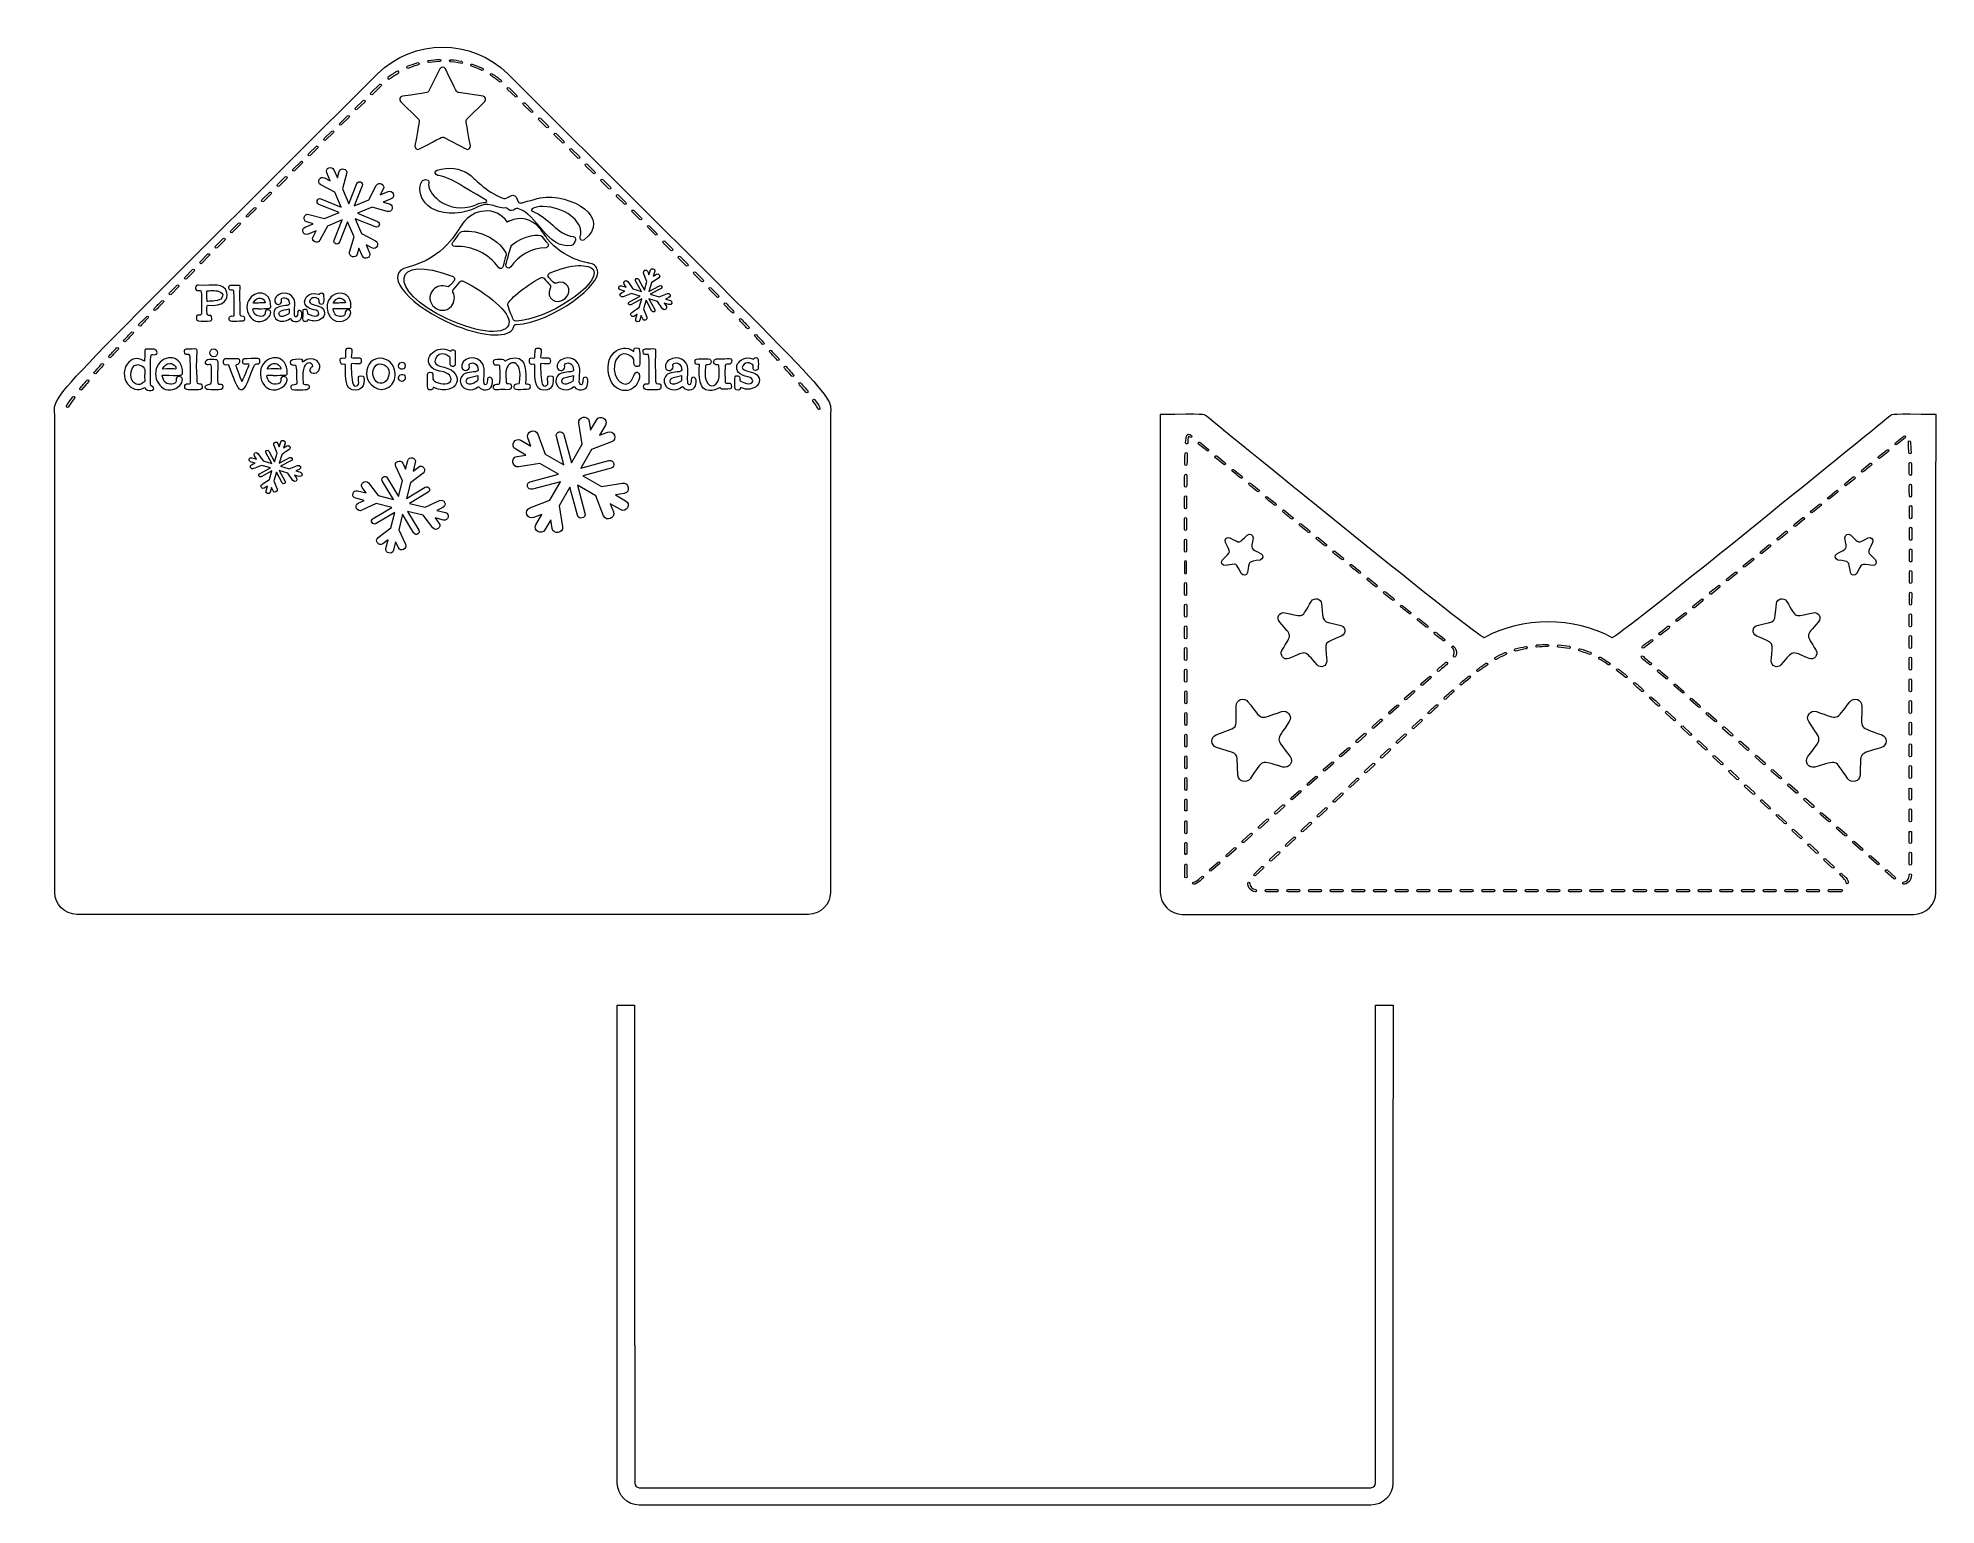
# Model space of a CAD drawing. Header units: inches. Extents: x 0.9 to 13, y 0.3 to 9.6.
import ezdxf

# ---------------------------------------------------------------- set-up
doc = ezdxf.new("R2010")
doc.units = ezdxf.units.IN
doc.header["$MEASUREMENT"] = 0
doc.layers.add('_U+0421_U+043B_U+043E_U+0439 1', color=7, linetype='Continuous')

msp = doc.modelspace()

# ---------------------------------------------------------------- linework, layer by layer
at = {"layer": '_U+0421_U+043B_U+043E_U+0439 1', "color": 12, "lineweight": 9, "true_color": 0xe30613}
for points, knots in [([(3.924, 9.412), (3.695, 9.641), (3.324, 9.641), (3.095, 9.412), (0.931, 7.257), (1.038, 7.379), (1.038, 7.242), (1.038, 5.187), (1.039, 4.456), (1.039, 4.197), (1.039, 4.12), (1.102, 4.057), (1.179, 4.057), (1.258, 4.057), (5.762, 4.057), (5.84, 4.057), (5.917, 4.057), (5.98, 4.12), (5.98, 4.197), (5.981, 4.91), (5.981, 7.256), (5.981, 7.243), (5.981, 7.379), (6.086, 7.259), (3.924, 9.412)], [0, 0, 0, 0, 1, 1, 1, 2, 2, 2, 3, 3, 3, 4, 4, 4, 5, 5, 5, 6, 6, 6, 7, 7, 7, 8, 8, 8, 8]), ([(3.778, 9.236), (3.778, 9.236), (3.666, 9.127), (3.666, 9.127), (3.653, 9.115), (3.66, 9.106), (3.686, 8.955), (3.689, 8.939), (3.672, 8.926), (3.657, 8.934), (3.657, 8.934), (3.519, 9.007), (3.519, 9.007), (3.505, 9.014), (3.505, 9.009), (3.362, 8.934), (3.347, 8.926), (3.33, 8.939), (3.333, 8.955), (3.359, 9.106), (3.366, 9.115), (3.354, 9.127), (3.354, 9.127), (3.242, 9.236), (3.242, 9.236), (3.23, 9.248), (3.236, 9.268), (3.253, 9.27), (3.413, 9.294), (3.416, 9.29), (3.422, 9.304), (3.422, 9.304), (3.492, 9.444), (3.492, 9.444), (3.499, 9.459), (3.52, 9.459), (3.527, 9.444), (3.602, 9.292), (3.598, 9.295), (3.612, 9.293), (3.612, 9.293), (3.767, 9.27), (3.767, 9.27), (3.783, 9.268), (3.789, 9.248), (3.778, 9.236)], [0, 0, 0, 0, 1, 1, 1, 2, 2, 2, 3, 3, 3, 4, 4, 4, 5, 5, 5, 6, 6, 6, 7, 7, 7, 8, 8, 8, 9, 9, 9, 10, 10, 10, 11, 11, 11, 12, 12, 12, 13, 13, 13, 14, 14, 14, 15, 15, 15, 15]), ([(13.023, 7.243), (13.023, 7.243), (13.023, 4.456), (13.022, 4.197), (13.022, 4.12), (12.959, 4.057), (12.882, 4.057), (12.882, 4.057), (8.221, 4.057), (8.221, 4.057), (8.144, 4.057), (8.081, 4.12), (8.081, 4.197), (8.081, 4.456), (8.08, 7.243), (8.08, 7.243), (8.367, 7.243), (8.357, 7.246), (8.375, 7.232), (8.537, 7.099), (10.122, 5.807), (10.145, 5.82), (10.384, 5.954), (10.72, 5.954), (10.959, 5.82), (10.982, 5.807), (12.566, 7.099), (12.729, 7.232), (12.747, 7.247), (12.737, 7.243), (13.023, 7.243)], [0, 0, 0, 0, 1, 1, 1, 2, 2, 2, 3, 3, 3, 4, 4, 4, 5, 5, 5, 6, 6, 6, 7, 7, 7, 8, 8, 8, 9, 9, 9, 10, 10, 10, 10]), ([(9.453, 3.479), (9.453, 3.479), (9.452, 0.677), (9.452, 0.433), (9.452, 0.417), (9.439, 0.404), (9.423, 0.404), (9.423, 0.404), (4.762, 0.404), (4.762, 0.404), (4.746, 0.404), (4.733, 0.417), (4.733, 0.433), (4.733, 0.677), (4.732, 3.479), (4.732, 3.479), (4.732, 3.479), (4.621, 3.479), (4.621, 3.479), (4.621, 3.479), (4.621, 0.692), (4.622, 0.433), (4.622, 0.356), (4.685, 0.293), (4.762, 0.293), (4.762, 0.293), (9.423, 0.293), (9.423, 0.293), (9.5, 0.293), (9.563, 0.356), (9.563, 0.433), (9.563, 0.692), (9.564, 3.479), (9.564, 3.479), (9.564, 3.479), (9.453, 3.479), (9.453, 3.479), (9.453, 3.479), (9.453, 3.479), (9.453, 3.479)], [0, 0, 0, 0, 1, 1, 1, 2, 2, 2, 3, 3, 3, 4, 4, 4, 5, 5, 5, 6, 6, 6, 7, 7, 7, 8, 8, 8, 9, 9, 9, 10, 10, 10, 11, 11, 11, 12, 12, 12, 13, 13, 13, 13])]:
    msp.add_open_spline(points, degree=3, knots=knots, dxfattribs=at)
at = {"layer": '_U+0421_U+043B_U+043E_U+0439 1', "color": 7, "lineweight": 9, "true_color": 0xffffff}
for points, knots in [([(3.162, 9.391), (3.181, 9.405), (3.201, 9.418), (3.221, 9.43), (3.229, 9.434), (3.236, 9.422), (3.228, 9.418), (3.208, 9.406), (3.189, 9.394), (3.171, 9.38), (3.163, 9.375), (3.155, 9.386), (3.162, 9.391)], [0, 0, 0, 0, 1, 1, 1, 2, 2, 2, 3, 3, 3, 4, 4, 4, 4]), ([(3.287, 9.447), (3.287, 9.447), (3.324, 9.462), (3.355, 9.47), (3.364, 9.473), (3.36, 9.486), (3.351, 9.484), (3.329, 9.477), (3.306, 9.47), (3.285, 9.461), (3.278, 9.458), (3.28, 9.447), (3.287, 9.447)], [0, 0, 0, 0, 1, 1, 1, 2, 2, 2, 3, 3, 3, 4, 4, 4, 4]), ([(3.421, 9.485), (3.421, 9.485), (3.453, 9.49), (3.491, 9.491), (3.5, 9.491), (3.499, 9.506), (3.49, 9.505), (3.467, 9.504), (3.443, 9.502), (3.42, 9.498), (3.412, 9.497), (3.413, 9.485), (3.421, 9.485)], [0, 0, 0, 0, 1, 1, 1, 2, 2, 2, 3, 3, 3, 4, 4, 4, 4]), ([(3.559, 9.489), (3.596, 9.486), (3.629, 9.479), (3.629, 9.479), (3.637, 9.479), (3.638, 9.491), (3.63, 9.493), (3.607, 9.498), (3.584, 9.501), (3.56, 9.503), (3.552, 9.504), (3.55, 9.49), (3.559, 9.489)], [0, 0, 0, 0, 1, 1, 1, 2, 2, 2, 3, 3, 3, 4, 4, 4, 4]), ([(3.694, 9.461), (3.722, 9.451), (3.76, 9.435), (3.76, 9.435), (3.768, 9.435), (3.77, 9.445), (3.763, 9.448), (3.742, 9.458), (3.72, 9.467), (3.698, 9.474), (3.689, 9.477), (3.685, 9.464), (3.694, 9.461)], [0, 0, 0, 0, 1, 1, 1, 2, 2, 2, 3, 3, 3, 4, 4, 4, 4]), ([(3.063, 9.282), (3.063, 9.282), (3.118, 9.336), (3.118, 9.336), (3.125, 9.342), (3.115, 9.352), (3.109, 9.346), (3.109, 9.346), (3.053, 9.292), (3.053, 9.292), (3.046, 9.285), (3.056, 9.275), (3.063, 9.282)], [0, 0, 0, 0, 1, 1, 1, 2, 2, 2, 3, 3, 3, 4, 4, 4, 4]), ([(3.817, 9.402), (3.836, 9.389), (3.855, 9.376), (3.873, 9.361), (3.88, 9.355), (3.889, 9.366), (3.882, 9.372), (3.864, 9.387), (3.844, 9.401), (3.825, 9.413), (3.817, 9.418), (3.809, 9.407), (3.817, 9.402)], [0, 0, 0, 0, 1, 1, 1, 2, 2, 2, 3, 3, 3, 4, 4, 4, 4]), ([(3.973, 9.266), (3.98, 9.259), (3.989, 9.269), (3.983, 9.275), (3.983, 9.275), (3.933, 9.324), (3.933, 9.324), (3.926, 9.331), (3.917, 9.321), (3.923, 9.314), (3.923, 9.314), (3.973, 9.266), (3.973, 9.266)], [0, 0, 0, 0, 1, 1, 1, 2, 2, 2, 3, 3, 3, 4, 4, 4, 4]), ([(2.963, 9.185), (2.963, 9.185), (3.013, 9.233), (3.013, 9.233), (3.019, 9.24), (3.01, 9.25), (3.003, 9.243), (3.003, 9.243), (2.953, 9.194), (2.953, 9.194), (2.947, 9.188), (2.957, 9.178), (2.963, 9.185)], [0, 0, 0, 0, 1, 1, 1, 2, 2, 2, 3, 3, 3, 4, 4, 4, 4]), ([(4.073, 9.168), (4.079, 9.162), (4.089, 9.172), (4.082, 9.178), (4.082, 9.178), (4.033, 9.227), (4.033, 9.227), (4.026, 9.233), (4.016, 9.223), (4.023, 9.217), (4.023, 9.217), (4.073, 9.168), (4.073, 9.168)], [0, 0, 0, 0, 1, 1, 1, 2, 2, 2, 3, 3, 3, 4, 4, 4, 4]), ([(2.864, 9.087), (2.864, 9.087), (2.913, 9.136), (2.913, 9.136), (2.92, 9.142), (2.91, 9.152), (2.904, 9.146), (2.904, 9.146), (2.854, 9.097), (2.854, 9.097), (2.847, 9.091), (2.857, 9.081), (2.864, 9.087)], [0, 0, 0, 0, 1, 1, 1, 2, 2, 2, 3, 3, 3, 4, 4, 4, 4]), ([(4.172, 9.071), (4.179, 9.065), (4.188, 9.074), (4.182, 9.081), (4.182, 9.081), (4.132, 9.13), (4.132, 9.13), (4.126, 9.136), (4.116, 9.126), (4.122, 9.12), (4.122, 9.12), (4.172, 9.071), (4.172, 9.071)], [0, 0, 0, 0, 1, 1, 1, 2, 2, 2, 3, 3, 3, 4, 4, 4, 4]), ([(2.665, 8.892), (2.665, 8.892), (2.715, 8.941), (2.715, 8.941), (2.721, 8.947), (2.711, 8.957), (2.705, 8.951), (2.705, 8.951), (2.655, 8.902), (2.655, 8.902), (2.649, 8.896), (2.658, 8.886), (2.665, 8.892)], [0, 0, 0, 0, 1, 1, 1, 2, 2, 2, 3, 3, 3, 4, 4, 4, 4]), ([(2.764, 8.99), (2.764, 8.99), (2.814, 9.039), (2.814, 9.039), (2.821, 9.045), (2.811, 9.055), (2.804, 9.048), (2.804, 9.048), (2.755, 9), (2.755, 9), (2.748, 8.993), (2.758, 8.983), (2.764, 8.99)], [0, 0, 0, 0, 1, 1, 1, 2, 2, 2, 3, 3, 3, 4, 4, 4, 4]), ([(4.272, 8.974), (4.278, 8.967), (4.288, 8.977), (4.281, 8.983), (4.281, 8.983), (4.232, 9.032), (4.232, 9.032), (4.225, 9.039), (4.215, 9.029), (4.222, 9.022), (4.222, 9.022), (4.272, 8.974), (4.272, 8.974)], [0, 0, 0, 0, 1, 1, 1, 2, 2, 2, 3, 3, 3, 4, 4, 4, 4]), ([(2.566, 8.795), (2.566, 8.795), (2.615, 8.843), (2.615, 8.843), (2.622, 8.85), (2.612, 8.86), (2.606, 8.853), (2.606, 8.853), (2.556, 8.804), (2.556, 8.804), (2.55, 8.798), (2.559, 8.788), (2.566, 8.795)], [0, 0, 0, 0, 1, 1, 1, 2, 2, 2, 3, 3, 3, 4, 4, 4, 4]), ([(2.653, 8.391), (2.653, 8.391), (2.704, 8.412), (2.704, 8.412), (2.704, 8.412), (2.684, 8.375), (2.684, 8.375), (2.669, 8.347), (2.713, 8.324), (2.728, 8.352), (2.728, 8.352), (2.776, 8.442), (2.776, 8.442), (2.776, 8.442), (2.87, 8.482), (2.87, 8.482), (2.87, 8.482), (2.818, 8.354), (2.818, 8.354), (2.809, 8.331), (2.844, 8.317), (2.853, 8.34), (2.853, 8.34), (2.904, 8.469), (2.904, 8.469), (2.904, 8.469), (2.945, 8.375), (2.945, 8.375), (2.945, 8.375), (2.917, 8.277), (2.917, 8.277), (2.909, 8.246), (2.956, 8.233), (2.965, 8.263), (2.965, 8.263), (2.976, 8.303), (2.976, 8.303), (2.976, 8.303), (2.998, 8.252), (2.998, 8.252), (3.011, 8.223), (3.057, 8.242), (3.044, 8.272), (3.044, 8.272), (3.022, 8.323), (3.022, 8.323), (3.022, 8.323), (3.059, 8.304), (3.059, 8.304), (3.089, 8.288), (3.109, 8.334), (3.082, 8.348), (3.082, 8.348), (2.992, 8.395), (2.992, 8.395), (2.992, 8.395), (2.952, 8.489), (2.952, 8.489), (2.952, 8.489), (3.081, 8.437), (3.081, 8.437), (3.104, 8.428), (3.117, 8.463), (3.095, 8.472), (3.095, 8.472), (2.966, 8.524), (2.966, 8.524), (2.966, 8.524), (3.06, 8.564), (3.06, 8.564), (3.06, 8.564), (3.157, 8.536), (3.157, 8.536), (3.188, 8.527), (3.202, 8.575), (3.171, 8.584), (3.171, 8.584), (3.131, 8.595), (3.131, 8.595), (3.131, 8.595), (3.182, 8.617), (3.182, 8.617), (3.213, 8.63), (3.191, 8.675), (3.163, 8.663), (3.163, 8.663), (3.111, 8.641), (3.111, 8.641), (3.111, 8.641), (3.131, 8.678), (3.131, 8.678), (3.146, 8.707), (3.102, 8.73), (3.087, 8.701), (3.087, 8.701), (3.039, 8.611), (3.039, 8.611), (3.039, 8.611), (2.945, 8.571), (2.945, 8.571), (2.945, 8.571), (2.997, 8.7), (2.997, 8.7), (3.006, 8.723), (2.971, 8.736), (2.962, 8.714), (2.962, 8.714), (2.911, 8.585), (2.911, 8.585), (2.911, 8.585), (2.871, 8.679), (2.871, 8.679), (2.871, 8.679), (2.898, 8.776), (2.898, 8.776), (2.907, 8.808), (2.859, 8.82), (2.85, 8.79), (2.85, 8.79), (2.839, 8.75), (2.839, 8.75), (2.839, 8.75), (2.817, 8.801), (2.817, 8.801), (2.804, 8.831), (2.759, 8.811), (2.771, 8.782), (2.771, 8.782), (2.793, 8.73), (2.793, 8.73), (2.793, 8.73), (2.756, 8.75), (2.756, 8.75), (2.727, 8.765), (2.706, 8.72), (2.733, 8.706), (2.733, 8.706), (2.823, 8.658), (2.823, 8.658), (2.823, 8.658), (2.863, 8.564), (2.863, 8.564), (2.863, 8.564), (2.734, 8.616), (2.734, 8.616), (2.712, 8.625), (2.698, 8.591), (2.721, 8.581), (2.721, 8.581), (2.85, 8.53), (2.85, 8.53), (2.85, 8.53), (2.756, 8.49), (2.756, 8.49), (2.756, 8.49), (2.658, 8.517), (2.658, 8.517), (2.643, 8.522), (2.631, 8.512), (2.628, 8.5), (2.624, 8.488), (2.629, 8.474), (2.644, 8.469), (2.644, 8.469), (2.684, 8.458), (2.684, 8.458), (2.684, 8.458), (2.633, 8.436), (2.633, 8.436), (2.603, 8.423), (2.623, 8.378), (2.653, 8.391)], [0, 0, 0, 0, 1, 1, 1, 2, 2, 2, 3, 3, 3, 4, 4, 4, 5, 5, 5, 6, 6, 6, 7, 7, 7, 8, 8, 8, 9, 9, 9, 10, 10, 10, 11, 11, 11, 12, 12, 12, 13, 13, 13, 14, 14, 14, 15, 15, 15, 16, 16, 16, 17, 17, 17, 18, 18, 18, 19, 19, 19, 20, 20, 20, 21, 21, 21, 22, 22, 22, 23, 23, 23, 24, 24, 24, 25, 25, 25, 26, 26, 26, 27, 27, 27, 28, 28, 28, 29, 29, 29, 30, 30, 30, 31, 31, 31, 32, 32, 32, 33, 33, 33, 34, 34, 34, 35, 35, 35, 36, 36, 36, 37, 37, 37, 38, 38, 38, 39, 39, 39, 40, 40, 40, 41, 41, 41, 42, 42, 42, 43, 43, 43, 44, 44, 44, 45, 45, 45, 46, 46, 46, 47, 47, 47, 48, 48, 48, 49, 49, 49, 50, 50, 50, 51, 51, 51, 52, 52, 52, 53, 53, 53, 54, 54, 54, 55, 55, 55, 56, 56, 56, 57, 57, 57, 57]), ([(4.371, 8.876), (4.377, 8.87), (4.387, 8.879), (4.381, 8.886), (4.381, 8.886), (4.331, 8.935), (4.331, 8.935), (4.324, 8.941), (4.315, 8.931), (4.321, 8.925), (4.321, 8.925), (4.371, 8.876), (4.371, 8.876)], [0, 0, 0, 0, 1, 1, 1, 2, 2, 2, 3, 3, 3, 4, 4, 4, 4]), ([(4.47, 8.778), (4.476, 8.772), (4.486, 8.782), (4.48, 8.788), (4.48, 8.788), (4.43, 8.837), (4.43, 8.837), (4.424, 8.843), (4.414, 8.834), (4.42, 8.827), (4.42, 8.827), (4.47, 8.778), (4.47, 8.778)], [0, 0, 0, 0, 1, 1, 1, 2, 2, 2, 3, 3, 3, 4, 4, 4, 4]), ([(2.467, 8.697), (2.467, 8.697), (2.516, 8.746), (2.516, 8.746), (2.523, 8.752), (2.513, 8.762), (2.507, 8.756), (2.507, 8.756), (2.457, 8.707), (2.457, 8.707), (2.451, 8.7), (2.46, 8.69), (2.467, 8.697)], [0, 0, 0, 0, 1, 1, 1, 2, 2, 2, 3, 3, 3, 4, 4, 4, 4]), ([(3.629, 8.53), (3.731, 8.546), (3.755, 8.596), (3.82, 8.577), (3.857, 8.567), (3.876, 8.555), (3.911, 8.558), (3.918, 8.559), (3.925, 8.555), (3.928, 8.549), (3.936, 8.535), (3.96, 8.541), (3.973, 8.552), (3.977, 8.555), (3.983, 8.556), (3.988, 8.555), (4.109, 8.524), (4.178, 8.292), (4.33, 8.319), (4.341, 8.321), (4.35, 8.341), (4.355, 8.352), (4.359, 8.362), (4.353, 8.374), (4.341, 8.376), (4.243, 8.386), (4.179, 8.503), (4.082, 8.537), (4.054, 8.546), (4.104, 8.576), (4.176, 8.566), (4.304, 8.551), (4.414, 8.464), (4.385, 8.375), (4.379, 8.359), (4.397, 8.345), (4.411, 8.355), (4.59, 8.491), (4.332, 8.655), (4.13, 8.623), (4.13, 8.623), (4.011, 8.59), (4.01, 8.59), (4.001, 8.588), (3.992, 8.593), (3.989, 8.602), (3.967, 8.68), (3.921, 8.61), (3.899, 8.618), (3.775, 8.666), (3.713, 8.749), (3.675, 8.775), (3.621, 8.812), (3.543, 8.823), (3.474, 8.799), (3.457, 8.793), (3.46, 8.768), (3.478, 8.766), (3.52, 8.76), (3.571, 8.74), (3.643, 8.692), (3.777, 8.613), (3.822, 8.596), (3.77, 8.593), (3.73, 8.591), (3.731, 8.576), (3.681, 8.565), (3.52, 8.531), (3.409, 8.657), (3.421, 8.719), (3.424, 8.731), (3.413, 8.741), (3.401, 8.739), (3.392, 8.737), (3.382, 8.736), (3.378, 8.728), (3.333, 8.654), (3.399, 8.495), (3.629, 8.53)], [0, 0, 0, 0, 1, 1, 1, 2, 2, 2, 3, 3, 3, 4, 4, 4, 5, 5, 5, 6, 6, 6, 7, 7, 7, 8, 8, 8, 9, 9, 9, 10, 10, 10, 11, 11, 11, 12, 12, 12, 13, 13, 13, 14, 14, 14, 15, 15, 15, 16, 16, 16, 17, 17, 17, 18, 18, 18, 19, 19, 19, 20, 20, 20, 21, 21, 21, 22, 22, 22, 23, 23, 23, 24, 24, 24, 25, 25, 25, 26, 26, 26, 26]), ([(4.569, 8.68), (4.575, 8.674), (4.585, 8.684), (4.579, 8.69), (4.579, 8.69), (4.529, 8.739), (4.529, 8.739), (4.523, 8.746), (4.513, 8.736), (4.519, 8.729), (4.519, 8.729), (4.569, 8.68), (4.569, 8.68)], [0, 0, 0, 0, 1, 1, 1, 2, 2, 2, 3, 3, 3, 4, 4, 4, 4]), ([(2.368, 8.599), (2.368, 8.599), (2.417, 8.648), (2.417, 8.648), (2.424, 8.654), (2.414, 8.664), (2.408, 8.658), (2.408, 8.658), (2.358, 8.609), (2.358, 8.609), (2.352, 8.602), (2.362, 8.592), (2.368, 8.599)], [0, 0, 0, 0, 1, 1, 1, 2, 2, 2, 3, 3, 3, 4, 4, 4, 4]), ([(4.668, 8.583), (4.674, 8.576), (4.684, 8.586), (4.677, 8.592), (4.677, 8.592), (4.628, 8.641), (4.628, 8.641), (4.622, 8.648), (4.612, 8.638), (4.618, 8.632), (4.618, 8.632), (4.668, 8.583), (4.668, 8.583)], [0, 0, 0, 0, 1, 1, 1, 2, 2, 2, 3, 3, 3, 4, 4, 4, 4]), ([(2.171, 8.403), (2.171, 8.403), (2.22, 8.452), (2.22, 8.452), (2.227, 8.458), (2.217, 8.468), (2.21, 8.462), (2.21, 8.462), (2.161, 8.412), (2.161, 8.412), (2.154, 8.406), (2.164, 8.396), (2.171, 8.403)], [0, 0, 0, 0, 1, 1, 1, 2, 2, 2, 3, 3, 3, 4, 4, 4, 4]), ([(2.269, 8.501), (2.269, 8.501), (2.319, 8.55), (2.319, 8.55), (2.325, 8.556), (2.315, 8.566), (2.309, 8.56), (2.309, 8.56), (2.26, 8.511), (2.26, 8.511), (2.253, 8.504), (2.263, 8.494), (2.269, 8.501)], [0, 0, 0, 0, 1, 1, 1, 2, 2, 2, 3, 3, 3, 4, 4, 4, 4]), ([(3.289, 8.181), (3.521, 8.239), (3.599, 8.408), (3.639, 8.461), (3.701, 8.551), (3.85, 8.576), (3.922, 8.468), (3.932, 8.474), (3.933, 8.474), (3.935, 8.475), (4.001, 8.507), (4.079, 8.488), (4.125, 8.431), (4.128, 8.43), (4.175, 8.364), (4.176, 8.362), (4.285, 8.229), (4.434, 8.207), (4.443, 8.207), (4.471, 8.203), (4.49, 8.188), (4.495, 8.162), (4.535, 8.083), (4.212, 7.826), (3.978, 7.816), (3.97, 7.815), (3.963, 7.81), (3.962, 7.803), (3.958, 7.788), (3.95, 7.777), (3.946, 7.776), (3.894, 7.724), (3.717, 7.748), (3.53, 7.836), (3.269, 7.96), (3.131, 8.146), (3.289, 8.181)], [0, 0, 0, 0, 1, 1, 1, 2, 2, 2, 3, 3, 3, 4, 4, 4, 5, 5, 5, 6, 6, 6, 7, 7, 7, 8, 8, 8, 9, 9, 9, 10, 10, 10, 11, 11, 11, 12, 12, 12, 12]), ([(4.766, 8.484), (4.773, 8.478), (4.783, 8.488), (4.776, 8.494), (4.776, 8.494), (4.727, 8.543), (4.727, 8.543), (4.72, 8.55), (4.711, 8.54), (4.717, 8.533), (4.717, 8.533), (4.766, 8.484), (4.766, 8.484)], [0, 0, 0, 0, 1, 1, 1, 2, 2, 2, 3, 3, 3, 4, 4, 4, 4]), ([(2.073, 8.304), (2.073, 8.304), (2.122, 8.353), (2.122, 8.353), (2.128, 8.36), (2.118, 8.37), (2.112, 8.363), (2.112, 8.363), (2.063, 8.314), (2.063, 8.314), (2.056, 8.307), (2.066, 8.298), (2.073, 8.304)], [0, 0, 0, 0, 1, 1, 1, 2, 2, 2, 3, 3, 3, 4, 4, 4, 4]), ([(3.589, 8.312), (3.697, 8.318), (3.801, 8.267), (3.866, 8.179), (3.875, 8.167), (3.894, 8.172), (3.896, 8.187), (3.9, 8.215), (3.906, 8.233), (3.914, 8.257), (3.916, 8.262), (3.915, 8.267), (3.913, 8.272), (3.823, 8.418), (3.635, 8.426), (3.618, 8.399), (3.606, 8.381), (3.596, 8.364), (3.575, 8.341), (3.565, 8.329), (3.574, 8.312), (3.589, 8.312)], [0, 0, 0, 0, 1, 1, 1, 2, 2, 2, 3, 3, 3, 4, 4, 4, 5, 5, 5, 6, 6, 6, 7, 7, 7, 7]), ([(3.912, 8.197), (3.908, 8.179), (3.932, 8.167), (3.943, 8.182), (3.994, 8.256), (4.076, 8.303), (4.166, 8.304), (4.181, 8.305), (4.188, 8.323), (4.178, 8.333), (4.161, 8.35), (4.152, 8.363), (4.143, 8.376), (4.13, 8.395), (4.029, 8.386), (3.947, 8.319), (3.947, 8.319), (3.947, 8.317), (3.947, 8.317), (3.947, 8.317), (3.919, 8.224), (3.912, 8.197)], [0, 0, 0, 0, 1, 1, 1, 2, 2, 2, 3, 3, 3, 4, 4, 4, 5, 5, 5, 6, 6, 6, 7, 7, 7, 7]), ([(4.865, 8.386), (4.871, 8.38), (4.881, 8.389), (4.875, 8.396), (4.875, 8.396), (4.825, 8.445), (4.825, 8.445), (4.819, 8.452), (4.809, 8.442), (4.816, 8.435), (4.816, 8.435), (4.865, 8.386), (4.865, 8.386)], [0, 0, 0, 0, 1, 1, 1, 2, 2, 2, 3, 3, 3, 4, 4, 4, 4]), ([(4.963, 8.288), (4.97, 8.281), (4.979, 8.291), (4.973, 8.297), (4.973, 8.297), (4.924, 8.347), (4.924, 8.347), (4.917, 8.353), (4.907, 8.343), (4.914, 8.337), (4.914, 8.337), (4.963, 8.288), (4.963, 8.288)], [0, 0, 0, 0, 1, 1, 1, 2, 2, 2, 3, 3, 3, 4, 4, 4, 4]), ([(1.974, 8.205), (1.974, 8.205), (2.023, 8.255), (2.023, 8.255), (2.03, 8.261), (2.02, 8.271), (2.014, 8.265), (2.014, 8.265), (1.965, 8.215), (1.965, 8.215), (1.958, 8.209), (1.968, 8.199), (1.974, 8.205)], [0, 0, 0, 0, 1, 1, 1, 2, 2, 2, 3, 3, 3, 4, 4, 4, 4]), ([(3.538, 7.852), (3.745, 7.756), (3.922, 7.744), (3.932, 7.823), (3.944, 7.892), (3.795, 8.015), (3.641, 8.092), (3.626, 8.1), (3.621, 8.088), (3.578, 8.039), (3.573, 8.034), (3.572, 8.027), (3.575, 8.021), (3.59, 7.993), (3.587, 7.958), (3.565, 7.933), (3.497, 7.856), (3.38, 7.96), (3.449, 8.036), (3.471, 8.062), (3.506, 8.068), (3.536, 8.057), (3.55, 8.051), (3.555, 8.063), (3.582, 8.093), (3.59, 8.102), (3.586, 8.116), (3.576, 8.121), (3.184, 8.275), (3.147, 8.032), (3.538, 7.852)], [0, 0, 0, 0, 1, 1, 1, 2, 2, 2, 3, 3, 3, 4, 4, 4, 5, 5, 5, 6, 6, 6, 7, 7, 7, 8, 8, 8, 9, 9, 9, 10, 10, 10, 10]), ([(5.061, 8.189), (5.068, 8.182), (5.077, 8.192), (5.071, 8.199), (5.071, 8.199), (5.022, 8.248), (5.022, 8.248), (5.015, 8.255), (5.006, 8.245), (5.012, 8.238), (5.012, 8.238), (5.061, 8.189), (5.061, 8.189)], [0, 0, 0, 0, 1, 1, 1, 2, 2, 2, 3, 3, 3, 4, 4, 4, 4]), ([(1.877, 8.106), (1.877, 8.106), (1.926, 8.156), (1.926, 8.156), (1.932, 8.163), (1.922, 8.172), (1.916, 8.166), (1.916, 8.166), (1.867, 8.116), (1.867, 8.116), (1.86, 8.11), (1.87, 8.1), (1.877, 8.106)], [0, 0, 0, 0, 1, 1, 1, 2, 2, 2, 3, 3, 3, 4, 4, 4, 4]), ([(4.186, 8.115), (4.212, 8.086), (4.218, 8.075), (4.232, 8.08), (4.297, 8.106), (4.347, 8.032), (4.29, 7.982), (4.233, 7.931), (4.163, 7.985), (4.195, 8.047), (4.203, 8.061), (4.192, 8.068), (4.154, 8.11), (4.149, 8.115), (4.14, 8.117), (4.133, 8.113), (4.033, 8.058), (3.917, 7.966), (3.925, 7.938), (3.94, 7.886), (3.951, 7.873), (3.958, 7.85), (3.96, 7.843), (3.967, 7.837), (3.975, 7.837), (4.175, 7.843), (4.519, 8.07), (4.47, 8.164), (4.445, 8.202), (4.328, 8.204), (4.191, 8.142), (4.181, 8.137), (4.178, 8.123), (4.186, 8.115)], [0, 0, 0, 0, 1, 1, 1, 2, 2, 2, 3, 3, 3, 4, 4, 4, 5, 5, 5, 6, 6, 6, 7, 7, 7, 8, 8, 8, 9, 9, 9, 10, 10, 10, 11, 11, 11, 11]), ([(4.935, 7.932), (4.935, 7.932), (4.921, 7.951), (4.921, 7.951), (4.921, 7.951), (4.951, 7.942), (4.951, 7.942), (4.969, 7.937), (4.977, 7.964), (4.96, 7.969), (4.96, 7.969), (4.929, 7.978), (4.929, 7.978), (4.929, 7.978), (4.951, 7.987), (4.951, 7.987), (4.969, 7.994), (4.956, 8.02), (4.941, 8.013), (4.941, 8.013), (4.888, 7.991), (4.888, 7.991), (4.888, 7.991), (4.832, 8.008), (4.832, 8.008), (4.832, 8.008), (4.901, 8.045), (4.901, 8.045), (4.914, 8.051), (4.904, 8.07), (4.891, 8.063), (4.891, 8.063), (4.822, 8.026), (4.822, 8.026), (4.822, 8.026), (4.839, 8.082), (4.839, 8.082), (4.839, 8.082), (4.886, 8.114), (4.886, 8.114), (4.901, 8.124), (4.886, 8.147), (4.871, 8.137), (4.871, 8.137), (4.851, 8.124), (4.851, 8.124), (4.859, 8.151), (4.868, 8.166), (4.851, 8.171), (4.834, 8.176), (4.832, 8.158), (4.824, 8.132), (4.824, 8.132), (4.816, 8.154), (4.816, 8.154), (4.809, 8.171), (4.783, 8.16), (4.79, 8.143), (4.79, 8.143), (4.811, 8.09), (4.811, 8.09), (4.811, 8.09), (4.795, 8.035), (4.795, 8.035), (4.795, 8.035), (4.757, 8.104), (4.757, 8.104), (4.751, 8.116), (4.732, 8.106), (4.739, 8.094), (4.739, 8.094), (4.776, 8.025), (4.776, 8.025), (4.776, 8.025), (4.721, 8.042), (4.721, 8.042), (4.721, 8.042), (4.689, 8.089), (4.689, 8.089), (4.678, 8.104), (4.656, 8.088), (4.665, 8.073), (4.665, 8.073), (4.679, 8.054), (4.679, 8.054), (4.679, 8.054), (4.648, 8.063), (4.648, 8.063), (4.631, 8.068), (4.623, 8.041), (4.64, 8.036), (4.64, 8.036), (4.67, 8.027), (4.67, 8.027), (4.67, 8.027), (4.649, 8.018), (4.649, 8.018), (4.631, 8.011), (4.643, 7.985), (4.659, 7.992), (4.659, 7.992), (4.712, 8.014), (4.712, 8.014), (4.712, 8.014), (4.768, 7.997), (4.768, 7.997), (4.768, 7.997), (4.699, 7.96), (4.699, 7.96), (4.686, 7.953), (4.696, 7.935), (4.708, 7.941), (4.708, 7.941), (4.778, 7.979), (4.778, 7.979), (4.778, 7.979), (4.761, 7.923), (4.761, 7.923), (4.714, 7.892), (4.7, 7.887), (4.71, 7.872), (4.719, 7.857), (4.734, 7.871), (4.749, 7.881), (4.749, 7.881), (4.74, 7.851), (4.74, 7.851), (4.734, 7.833), (4.761, 7.825), (4.766, 7.843), (4.766, 7.843), (4.775, 7.873), (4.775, 7.873), (4.775, 7.873), (4.784, 7.851), (4.784, 7.851), (4.791, 7.834), (4.817, 7.845), (4.81, 7.862), (4.81, 7.862), (4.789, 7.915), (4.789, 7.915), (4.789, 7.915), (4.805, 7.97), (4.805, 7.97), (4.805, 7.97), (4.842, 7.901), (4.842, 7.901), (4.849, 7.889), (4.867, 7.899), (4.861, 7.911), (4.861, 7.911), (4.824, 7.98), (4.824, 7.98), (4.824, 7.98), (4.879, 7.963), (4.879, 7.963), (4.879, 7.963), (4.911, 7.916), (4.911, 7.916), (4.922, 7.901), (4.944, 7.917), (4.935, 7.932)], [0, 0, 0, 0, 1, 1, 1, 2, 2, 2, 3, 3, 3, 4, 4, 4, 5, 5, 5, 6, 6, 6, 7, 7, 7, 8, 8, 8, 9, 9, 9, 10, 10, 10, 11, 11, 11, 12, 12, 12, 13, 13, 13, 14, 14, 14, 15, 15, 15, 16, 16, 16, 17, 17, 17, 18, 18, 18, 19, 19, 19, 20, 20, 20, 21, 21, 21, 22, 22, 22, 23, 23, 23, 24, 24, 24, 25, 25, 25, 26, 26, 26, 27, 27, 27, 28, 28, 28, 29, 29, 29, 30, 30, 30, 31, 31, 31, 32, 32, 32, 33, 33, 33, 34, 34, 34, 35, 35, 35, 36, 36, 36, 37, 37, 37, 38, 38, 38, 39, 39, 39, 40, 40, 40, 41, 41, 41, 42, 42, 42, 43, 43, 43, 44, 44, 44, 45, 45, 45, 46, 46, 46, 47, 47, 47, 48, 48, 48, 49, 49, 49, 50, 50, 50, 51, 51, 51, 52, 52, 52, 53, 53, 53, 54, 54, 54, 54]), ([(5.159, 8.09), (5.165, 8.083), (5.175, 8.093), (5.169, 8.1), (5.169, 8.1), (5.12, 8.149), (5.12, 8.149), (5.113, 8.156), (5.104, 8.146), (5.11, 8.139), (5.11, 8.139), (5.159, 8.09), (5.159, 8.09)], [0, 0, 0, 0, 1, 1, 1, 2, 2, 2, 3, 3, 3, 4, 4, 4, 4]), ([(1.779, 8.007), (1.779, 8.007), (1.828, 8.057), (1.828, 8.057), (1.834, 8.063), (1.824, 8.073), (1.818, 8.067), (1.818, 8.067), (1.769, 8.017), (1.769, 8.017), (1.763, 8.01), (1.773, 8.001), (1.779, 8.007)], [0, 0, 0, 0, 1, 1, 1, 2, 2, 2, 3, 3, 3, 4, 4, 4, 4]), ([(2.03, 7.839), (2.01, 7.835), (1.971, 7.836), (1.957, 7.838), (1.951, 7.839), (1.944, 7.84), (1.942, 7.847), (1.94, 7.855), (1.939, 7.864), (1.944, 7.872), (1.948, 7.877), (1.957, 7.876), (1.964, 7.876), (1.971, 7.877), (1.973, 7.879), (1.973, 7.886), (1.974, 7.891), (1.974, 7.897), (1.974, 7.902), (1.974, 8.05), (1.975, 8.031), (1.951, 8.032), (1.94, 8.032), (1.934, 8.039), (1.936, 8.05), (1.938, 8.063), (1.942, 8.067), (1.955, 8.066), (2.051, 8.059), (2.114, 8.087), (2.135, 8.019), (2.149, 7.976), (2.109, 7.928), (2.016, 7.938), (2.006, 7.939), (2.009, 7.938), (2.007, 7.9), (2.011, 7.847), (2.035, 7.898), (2.04, 7.853), (2.041, 7.846), (2.037, 7.841), (2.03, 7.839)], [0, 0, 0, 0, 1, 1, 1, 2, 2, 2, 3, 3, 3, 4, 4, 4, 5, 5, 5, 6, 6, 6, 7, 7, 7, 8, 8, 8, 9, 9, 9, 10, 10, 10, 11, 11, 11, 12, 12, 12, 13, 13, 13, 14, 14, 14, 14]), ([(2.009, 7.967), (2.009, 7.963), (2.011, 7.962), (2.014, 7.963), (2.028, 7.965), (2.089, 7.96), (2.103, 7.986), (2.113, 8.004), (2.11, 8.013), (2.094, 8.022), (2.07, 8.035), (2.039, 8.033), (2.012, 8.03), (2.008, 8.03), (2.007, 8.027), (2.007, 8.025), (2.006, 8.001), (2.007, 8.006), (2.009, 7.967)], [0, 0, 0, 0, 1, 1, 1, 2, 2, 2, 3, 3, 3, 4, 4, 4, 5, 5, 5, 6, 6, 6, 6]), ([(2.168, 8.035), (2.182, 8.035), (2.182, 8.04), (2.182, 7.88), (2.182, 7.87), (2.182, 7.868), (2.166, 7.87), (2.158, 7.87), (2.152, 7.866), (2.15, 7.858), (2.144, 7.828), (2.176, 7.834), (2.215, 7.836), (2.236, 7.836), (2.248, 7.835), (2.247, 7.851), (2.247, 7.861), (2.247, 7.868), (2.238, 7.869), (2.209, 7.872), (2.222, 7.864), (2.215, 7.981), (2.213, 8.019), (2.22, 8.037), (2.217, 8.058), (2.215, 8.074), (2.213, 8.064), (2.164, 8.066), (2.152, 8.067), (2.147, 8.061), (2.148, 8.049), (2.149, 8.036), (2.155, 8.035), (2.168, 8.035)], [0, 0, 0, 0, 1, 1, 1, 2, 2, 2, 3, 3, 3, 4, 4, 4, 5, 5, 5, 6, 6, 6, 7, 7, 7, 8, 8, 8, 9, 9, 9, 10, 10, 10, 11, 11, 11, 11]), ([(2.415, 7.931), (2.415, 7.921), (2.411, 7.918), (2.401, 7.918), (2.317, 7.914), (2.345, 7.918), (2.307, 7.917), (2.303, 7.917), (2.299, 7.918), (2.3, 7.913), (2.306, 7.888), (2.316, 7.871), (2.34, 7.868), (2.355, 7.866), (2.378, 7.867), (2.379, 7.886), (2.379, 7.889), (2.379, 7.895), (2.38, 7.898), (2.382, 7.908), (2.39, 7.911), (2.4, 7.909), (2.427, 7.904), (2.411, 7.867), (2.392, 7.853), (2.306, 7.789), (2.237, 7.899), (2.272, 7.967), (2.311, 8.043), (2.418, 8.03), (2.415, 7.931)], [0, 0, 0, 0, 1, 1, 1, 2, 2, 2, 3, 3, 3, 4, 4, 4, 5, 5, 5, 6, 6, 6, 7, 7, 7, 8, 8, 8, 9, 9, 9, 10, 10, 10, 10]), ([(2.307, 7.952), (2.362, 7.953), (2.349, 7.953), (2.375, 7.953), (2.377, 7.953), (2.38, 7.953), (2.379, 7.956), (2.372, 7.985), (2.329, 8.001), (2.304, 7.956), (2.302, 7.952), (2.304, 7.952), (2.307, 7.952)], [0, 0, 0, 0, 1, 1, 1, 2, 2, 2, 3, 3, 3, 4, 4, 4, 4]), ([(2.533, 7.948), (2.529, 8.003), (2.477, 7.987), (2.482, 7.973), (2.492, 7.948), (2.461, 7.937), (2.449, 7.948), (2.433, 7.962), (2.44, 7.991), (2.463, 8.005), (2.509, 8.032), (2.566, 8.005), (2.568, 7.951), (2.568, 7.943), (2.565, 7.893), (2.566, 7.88), (2.566, 7.863), (2.577, 7.859), (2.581, 7.868), (2.586, 7.878), (2.585, 7.886), (2.587, 7.898), (2.588, 7.909), (2.612, 7.91), (2.613, 7.89), (2.619, 7.818), (2.552, 7.827), (2.54, 7.851), (2.538, 7.854), (2.536, 7.855), (2.533, 7.852), (2.522, 7.843), (2.51, 7.838), (2.497, 7.836), (2.434, 7.826), (2.409, 7.906), (2.462, 7.927), (2.489, 7.938), (2.534, 7.932), (2.533, 7.948)], [0, 0, 0, 0, 1, 1, 1, 2, 2, 2, 3, 3, 3, 4, 4, 4, 5, 5, 5, 6, 6, 6, 7, 7, 7, 8, 8, 8, 9, 9, 9, 10, 10, 10, 11, 11, 11, 12, 12, 12, 13, 13, 13, 13]), ([(2.735, 7.926), (2.712, 7.938), (2.647, 7.942), (2.664, 7.97), (2.675, 7.988), (2.7, 7.994), (2.72, 7.976), (2.723, 7.974), (2.722, 7.961), (2.722, 7.957), (2.724, 7.938), (2.75, 7.941), (2.751, 7.956), (2.752, 7.973), (2.752, 7.989), (2.75, 8.006), (2.749, 8.019), (2.73, 8.019), (2.726, 8.012), (2.724, 8.007), (2.722, 8.008), (2.719, 8.009), (2.654, 8.034), (2.603, 7.963), (2.646, 7.929), (2.665, 7.913), (2.682, 7.912), (2.703, 7.906), (2.737, 7.895), (2.724, 7.845), (2.651, 7.884), (2.648, 7.885), (2.648, 7.887), (2.648, 7.889), (2.647, 7.908), (2.647, 7.916), (2.629, 7.914), (2.622, 7.914), (2.62, 7.911), (2.62, 7.904), (2.62, 7.895), (2.62, 7.886), (2.62, 7.877), (2.62, 7.877), (2.62, 7.877), (2.62, 7.877), (2.62, 7.84), (2.616, 7.832), (2.64, 7.834), (2.654, 7.835), (2.643, 7.851), (2.658, 7.845), (2.684, 7.835), (2.709, 7.834), (2.736, 7.851), (2.766, 7.869), (2.763, 7.911), (2.735, 7.926)], [0, 0, 0, 0, 1, 1, 1, 2, 2, 2, 3, 3, 3, 4, 4, 4, 5, 5, 5, 6, 6, 6, 7, 7, 7, 8, 8, 8, 9, 9, 9, 10, 10, 10, 11, 11, 11, 12, 12, 12, 13, 13, 13, 14, 14, 14, 15, 15, 15, 16, 16, 16, 17, 17, 17, 18, 18, 18, 19, 19, 19, 19]), ([(2.778, 7.895), (2.741, 8.027), (2.93, 8.067), (2.925, 7.93), (2.925, 7.913), (2.916, 7.917), (2.814, 7.917), (2.811, 7.917), (2.81, 7.916), (2.811, 7.913), (2.814, 7.9), (2.819, 7.885), (2.83, 7.876), (2.845, 7.863), (2.888, 7.862), (2.889, 7.886), (2.889, 7.889), (2.889, 7.895), (2.89, 7.898), (2.895, 7.919), (2.929, 7.91), (2.925, 7.889), (2.911, 7.825), (2.803, 7.807), (2.778, 7.895)], [0, 0, 0, 0, 1, 1, 1, 2, 2, 2, 3, 3, 3, 4, 4, 4, 5, 5, 5, 6, 6, 6, 7, 7, 7, 8, 8, 8, 8]), ([(2.817, 7.952), (2.873, 7.953), (2.859, 7.953), (2.886, 7.953), (2.905, 7.953), (2.851, 8.022), (2.814, 7.956), (2.812, 7.952), (2.814, 7.952), (2.817, 7.952)], [0, 0, 0, 0, 1, 1, 1, 2, 2, 2, 3, 3, 3, 3]), ([(5.256, 7.991), (5.263, 7.984), (5.273, 7.994), (5.266, 8), (5.266, 8), (5.218, 8.05), (5.218, 8.05), (5.211, 8.057), (5.201, 8.047), (5.208, 8.04), (5.208, 8.04), (5.256, 7.991), (5.256, 7.991)], [0, 0, 0, 0, 1, 1, 1, 2, 2, 2, 3, 3, 3, 4, 4, 4, 4]), ([(1.586, 7.808), (1.601, 7.824), (1.617, 7.841), (1.634, 7.858), (1.64, 7.864), (1.63, 7.874), (1.624, 7.867), (1.607, 7.85), (1.591, 7.834), (1.575, 7.817), (1.569, 7.811), (1.579, 7.801), (1.586, 7.808)], [0, 0, 0, 0, 1, 1, 1, 2, 2, 2, 3, 3, 3, 4, 4, 4, 4]), ([(1.682, 7.908), (1.698, 7.924), (1.714, 7.941), (1.731, 7.958), (1.737, 7.964), (1.727, 7.974), (1.721, 7.967), (1.704, 7.95), (1.688, 7.934), (1.672, 7.917), (1.666, 7.911), (1.676, 7.901), (1.682, 7.908)], [0, 0, 0, 0, 1, 1, 1, 2, 2, 2, 3, 3, 3, 4, 4, 4, 4]), ([(2.532, 7.915), (2.513, 7.909), (2.486, 7.907), (2.476, 7.901), (2.454, 7.887), (2.469, 7.842), (2.529, 7.884), (2.531, 7.886), (2.531, 7.888), (2.531, 7.891), (2.531, 7.899), (2.532, 7.907), (2.532, 7.915)], [0, 0, 0, 0, 1, 1, 1, 2, 2, 2, 3, 3, 3, 4, 4, 4, 4]), ([(5.315, 7.951), (5.308, 7.957), (5.298, 7.947), (5.305, 7.941), (5.321, 7.924), (5.338, 7.907), (5.353, 7.891), (5.36, 7.884), (5.37, 7.894), (5.363, 7.901), (5.348, 7.917), (5.331, 7.934), (5.315, 7.951)], [0, 0, 0, 0, 1, 1, 1, 2, 2, 2, 3, 3, 3, 4, 4, 4, 4]), ([(1.49, 7.707), (1.505, 7.723), (1.521, 7.74), (1.537, 7.758), (1.544, 7.764), (1.534, 7.774), (1.527, 7.767), (1.511, 7.75), (1.495, 7.733), (1.479, 7.717), (1.473, 7.71), (1.483, 7.701), (1.49, 7.707)], [0, 0, 0, 0, 1, 1, 1, 2, 2, 2, 3, 3, 3, 4, 4, 4, 4]), ([(5.45, 7.791), (5.456, 7.784), (5.466, 7.794), (5.46, 7.801), (5.444, 7.817), (5.428, 7.833), (5.412, 7.851), (5.405, 7.857), (5.395, 7.848), (5.402, 7.841), (5.418, 7.824), (5.434, 7.807), (5.45, 7.791)], [0, 0, 0, 0, 1, 1, 1, 2, 2, 2, 3, 3, 3, 4, 4, 4, 4]), ([(5.508, 7.75), (5.502, 7.757), (5.491, 7.747), (5.498, 7.741), (5.514, 7.723), (5.53, 7.707), (5.546, 7.69), (5.552, 7.684), (5.562, 7.693), (5.556, 7.7), (5.54, 7.716), (5.524, 7.733), (5.508, 7.75)], [0, 0, 0, 0, 1, 1, 1, 2, 2, 2, 3, 3, 3, 4, 4, 4, 4]), ([(1.432, 7.666), (1.415, 7.648), (1.399, 7.632), (1.384, 7.615), (1.378, 7.609), (1.388, 7.599), (1.394, 7.606), (1.409, 7.622), (1.425, 7.639), (1.442, 7.657), (1.448, 7.663), (1.438, 7.673), (1.432, 7.666)], [0, 0, 0, 0, 1, 1, 1, 2, 2, 2, 3, 3, 3, 4, 4, 4, 4]), ([(1.649, 7.435), (1.649, 7.428), (1.651, 7.424), (1.658, 7.421), (1.675, 7.415), (1.671, 7.393), (1.653, 7.394), (1.634, 7.395), (1.619, 7.397), (1.614, 7.411), (1.613, 7.414), (1.612, 7.415), (1.609, 7.413), (1.569, 7.387), (1.525, 7.406), (1.502, 7.438), (1.441, 7.523), (1.523, 7.64), (1.605, 7.584), (1.609, 7.581), (1.611, 7.581), (1.611, 7.59), (1.612, 7.662), (1.609, 7.658), (1.628, 7.659), (1.642, 7.66), (1.656, 7.658), (1.671, 7.658), (1.694, 7.656), (1.698, 7.619), (1.673, 7.622), (1.644, 7.625), (1.648, 7.648), (1.649, 7.435)], [0, 0, 0, 0, 1, 1, 1, 2, 2, 2, 3, 3, 3, 4, 4, 4, 5, 5, 5, 6, 6, 6, 7, 7, 7, 8, 8, 8, 9, 9, 9, 10, 10, 10, 11, 11, 11, 11]), ([(1.852, 7.507), (1.852, 7.487), (1.842, 7.492), (1.726, 7.492), (1.723, 7.492), (1.722, 7.491), (1.723, 7.488), (1.726, 7.473), (1.732, 7.456), (1.744, 7.445), (1.762, 7.431), (1.811, 7.429), (1.812, 7.457), (1.812, 7.461), (1.812, 7.467), (1.812, 7.471), (1.815, 7.481), (1.824, 7.485), (1.835, 7.483), (1.866, 7.477), (1.848, 7.436), (1.827, 7.42), (1.73, 7.348), (1.651, 7.471), (1.691, 7.549), (1.735, 7.634), (1.856, 7.62), (1.852, 7.507)], [0, 0, 0, 0, 1, 1, 1, 2, 2, 2, 3, 3, 3, 4, 4, 4, 5, 5, 5, 6, 6, 6, 7, 7, 7, 8, 8, 8, 9, 9, 9, 9]), ([(1.953, 7.439), (1.94, 7.44), (1.945, 7.455), (1.942, 7.511), (1.934, 7.635), (1.956, 7.664), (1.93, 7.662), (1.882, 7.659), (1.862, 7.668), (1.864, 7.641), (1.865, 7.626), (1.873, 7.625), (1.887, 7.625), (1.901, 7.625), (1.903, 7.636), (1.903, 7.45), (1.903, 7.439), (1.903, 7.437), (1.885, 7.438), (1.861, 7.441), (1.858, 7.398), (1.889, 7.399), (1.978, 7.399), (1.98, 7.398), (1.976, 7.429), (1.974, 7.439), (1.965, 7.438), (1.953, 7.439)], [0, 0, 0, 0, 1, 1, 1, 2, 2, 2, 3, 3, 3, 4, 4, 4, 5, 5, 5, 6, 6, 6, 7, 7, 7, 8, 8, 8, 9, 9, 9, 9]), ([(2.052, 7.61), (2.084, 7.61), (2.082, 7.66), (2.05, 7.66), (2.018, 7.66), (2.021, 7.61), (2.052, 7.61)], [0, 0, 0, 0, 1, 1, 1, 2, 2, 2, 2]), ([(2.519, 7.507), (2.519, 7.496), (2.515, 7.493), (2.503, 7.493), (2.408, 7.489), (2.44, 7.493), (2.398, 7.492), (2.393, 7.492), (2.389, 7.493), (2.39, 7.488), (2.396, 7.459), (2.408, 7.439), (2.435, 7.436), (2.451, 7.434), (2.478, 7.435), (2.479, 7.457), (2.479, 7.461), (2.478, 7.467), (2.479, 7.471), (2.485, 7.494), (2.524, 7.484), (2.519, 7.46), (2.508, 7.411), (2.439, 7.376), (2.386, 7.416), (2.35, 7.443), (2.337, 7.507), (2.358, 7.549), (2.402, 7.634), (2.523, 7.62), (2.519, 7.507)], [0, 0, 0, 0, 1, 1, 1, 2, 2, 2, 3, 3, 3, 4, 4, 4, 5, 5, 5, 6, 6, 6, 7, 7, 7, 8, 8, 8, 9, 9, 9, 10, 10, 10, 10]), ([(2.622, 7.583), (2.62, 7.582), (2.618, 7.579), (2.614, 7.578), (2.615, 7.586), (2.618, 7.594), (2.61, 7.595), (2.594, 7.596), (2.548, 7.599), (2.542, 7.584), (2.536, 7.57), (2.543, 7.551), (2.562, 7.555), (2.583, 7.559), (2.579, 7.545), (2.582, 7.444), (2.582, 7.432), (2.573, 7.435), (2.554, 7.431), (2.55, 7.43), (2.546, 7.429), (2.545, 7.425), (2.543, 7.41), (2.545, 7.397), (2.565, 7.397), (2.618, 7.397), (2.631, 7.397), (2.645, 7.4), (2.667, 7.404), (2.662, 7.434), (2.647, 7.433), (2.622, 7.432), (2.622, 7.437), (2.62, 7.446), (2.616, 7.474), (2.617, 7.502), (2.623, 7.529), (2.634, 7.579), (2.667, 7.577), (2.68, 7.558), (2.691, 7.542), (2.666, 7.551), (2.665, 7.528), (2.664, 7.5), (2.702, 7.493), (2.718, 7.52), (2.75, 7.572), (2.678, 7.627), (2.622, 7.583)], [0, 0, 0, 0, 1, 1, 1, 2, 2, 2, 3, 3, 3, 4, 4, 4, 5, 5, 5, 6, 6, 6, 7, 7, 7, 8, 8, 8, 9, 9, 9, 10, 10, 10, 11, 11, 11, 12, 12, 12, 13, 13, 13, 14, 14, 14, 15, 15, 15, 16, 16, 16, 16]), ([(3.008, 7.481), (3.007, 7.485), (3.005, 7.486), (3.002, 7.487), (2.954, 7.494), (2.981, 7.46), (2.973, 7.436), (2.968, 7.42), (2.945, 7.414), (2.939, 7.436), (2.931, 7.463), (2.926, 7.531), (2.927, 7.561), (2.927, 7.565), (2.928, 7.567), (2.933, 7.567), (2.985, 7.562), (2.994, 7.561), (2.99, 7.591), (2.988, 7.606), (2.981, 7.604), (2.956, 7.604), (2.956, 7.604), (2.956, 7.603), (2.956, 7.603), (2.925, 7.603), (2.926, 7.601), (2.929, 7.62), (2.934, 7.655), (2.934, 7.662), (2.92, 7.664), (2.89, 7.668), (2.893, 7.66), (2.892, 7.608), (2.892, 7.603), (2.889, 7.602), (2.885, 7.602), (2.869, 7.603), (2.856, 7.605), (2.857, 7.591), (2.858, 7.561), (2.861, 7.559), (2.883, 7.562), (2.889, 7.563), (2.891, 7.561), (2.89, 7.555), (2.889, 7.464), (2.894, 7.407), (2.934, 7.4), (2.991, 7.388), (3.015, 7.424), (3.008, 7.481)], [0, 0, 0, 0, 1, 1, 1, 2, 2, 2, 3, 3, 3, 4, 4, 4, 5, 5, 5, 6, 6, 6, 7, 7, 7, 8, 8, 8, 9, 9, 9, 10, 10, 10, 11, 11, 11, 12, 12, 12, 13, 13, 13, 14, 14, 14, 15, 15, 15, 16, 16, 16, 17, 17, 17, 17]), ([(3.207, 7.504), (3.209, 7.468), (3.197, 7.437), (3.166, 7.416), (3.108, 7.376), (3.028, 7.427), (3.025, 7.501), (3.026, 7.639), (3.199, 7.627), (3.207, 7.504)], [0, 0, 0, 0, 1, 1, 1, 2, 2, 2, 3, 3, 3, 3]), ([(3.52, 7.543), (3.507, 7.546), (3.494, 7.549), (3.482, 7.554), (3.426, 7.572), (3.489, 7.673), (3.555, 7.607), (3.557, 7.605), (3.559, 7.602), (3.558, 7.598), (3.555, 7.563), (3.556, 7.549), (3.57, 7.548), (3.599, 7.546), (3.588, 7.569), (3.589, 7.639), (3.589, 7.647), (3.587, 7.653), (3.579, 7.655), (3.573, 7.656), (3.565, 7.653), (3.563, 7.648), (3.561, 7.644), (3.56, 7.645), (3.556, 7.647), (3.48, 7.694), (3.371, 7.606), (3.443, 7.539), (3.469, 7.514), (3.51, 7.524), (3.543, 7.501), (3.571, 7.481), (3.569, 7.448), (3.54, 7.439), (3.507, 7.429), (3.447, 7.452), (3.448, 7.468), (3.448, 7.478), (3.448, 7.489), (3.446, 7.499), (3.443, 7.517), (3.413, 7.517), (3.413, 7.496), (3.412, 7.399), (3.411, 7.395), (3.436, 7.4), (3.445, 7.401), (3.447, 7.403), (3.449, 7.412), (3.449, 7.415), (3.45, 7.415), (3.453, 7.414), (3.612, 7.349), (3.657, 7.514), (3.52, 7.543)], [0, 0, 0, 0, 1, 1, 1, 2, 2, 2, 3, 3, 3, 4, 4, 4, 5, 5, 5, 6, 6, 6, 7, 7, 7, 8, 8, 8, 9, 9, 9, 10, 10, 10, 11, 11, 11, 12, 12, 12, 13, 13, 13, 14, 14, 14, 15, 15, 15, 16, 16, 16, 17, 17, 17, 18, 18, 18, 18]), ([(3.822, 7.425), (3.812, 7.391), (3.757, 7.391), (3.743, 7.417), (3.741, 7.421), (3.739, 7.422), (3.735, 7.419), (3.695, 7.386), (3.641, 7.397), (3.626, 7.437), (3.615, 7.464), (3.628, 7.493), (3.654, 7.504), (3.685, 7.516), (3.736, 7.509), (3.735, 7.527), (3.731, 7.59), (3.672, 7.57), (3.678, 7.556), (3.693, 7.517), (3.623, 7.506), (3.631, 7.556), (3.642, 7.622), (3.77, 7.623), (3.774, 7.531), (3.775, 7.522), (3.771, 7.465), (3.772, 7.451), (3.772, 7.431), (3.784, 7.426), (3.789, 7.436), (3.796, 7.448), (3.793, 7.453), (3.796, 7.471), (3.798, 7.485), (3.841, 7.488), (3.822, 7.425)], [0, 0, 0, 0, 1, 1, 1, 2, 2, 2, 3, 3, 3, 4, 4, 4, 5, 5, 5, 6, 6, 6, 7, 7, 7, 8, 8, 8, 9, 9, 9, 10, 10, 10, 11, 11, 11, 12, 12, 12, 12]), ([(4.126, 7.664), (4.096, 7.668), (4.099, 7.66), (4.097, 7.608), (4.097, 7.603), (4.095, 7.602), (4.09, 7.602), (4.074, 7.603), (4.062, 7.605), (4.062, 7.591), (4.063, 7.561), (4.067, 7.559), (4.089, 7.562), (4.094, 7.563), (4.096, 7.561), (4.096, 7.555), (4.094, 7.444), (4.1, 7.385), (4.176, 7.4), (4.21, 7.406), (4.217, 7.446), (4.213, 7.481), (4.213, 7.485), (4.211, 7.486), (4.207, 7.487), (4.159, 7.494), (4.186, 7.46), (4.179, 7.436), (4.173, 7.42), (4.151, 7.414), (4.144, 7.436), (4.137, 7.463), (4.132, 7.531), (4.132, 7.561), (4.132, 7.565), (4.134, 7.567), (4.138, 7.567), (4.19, 7.562), (4.199, 7.561), (4.195, 7.591), (4.193, 7.606), (4.187, 7.604), (4.161, 7.604), (4.161, 7.604), (4.161, 7.603), (4.161, 7.603), (4.131, 7.603), (4.132, 7.601), (4.134, 7.62), (4.139, 7.655), (4.14, 7.662), (4.126, 7.664)], [0, 0, 0, 0, 1, 1, 1, 2, 2, 2, 3, 3, 3, 4, 4, 4, 5, 5, 5, 6, 6, 6, 7, 7, 7, 8, 8, 8, 9, 9, 9, 10, 10, 10, 11, 11, 11, 12, 12, 12, 13, 13, 13, 14, 14, 14, 15, 15, 15, 16, 16, 16, 17, 17, 17, 17]), ([(4.344, 7.527), (4.339, 7.59), (4.281, 7.57), (4.286, 7.556), (4.297, 7.527), (4.262, 7.515), (4.248, 7.527), (4.232, 7.542), (4.237, 7.575), (4.265, 7.591), (4.317, 7.622), (4.38, 7.591), (4.383, 7.531), (4.383, 7.522), (4.38, 7.465), (4.38, 7.451), (4.381, 7.431), (4.393, 7.426), (4.398, 7.436), (4.404, 7.448), (4.402, 7.453), (4.405, 7.471), (4.407, 7.485), (4.45, 7.488), (4.431, 7.425), (4.421, 7.391), (4.365, 7.391), (4.351, 7.417), (4.349, 7.421), (4.347, 7.422), (4.343, 7.419), (4.304, 7.386), (4.25, 7.397), (4.234, 7.437), (4.224, 7.464), (4.237, 7.493), (4.263, 7.504), (4.279, 7.51), (4.296, 7.511), (4.313, 7.513), (4.322, 7.514), (4.33, 7.515), (4.338, 7.519), (4.341, 7.521), (4.344, 7.523), (4.344, 7.527)], [0, 0, 0, 0, 1, 1, 1, 2, 2, 2, 3, 3, 3, 4, 4, 4, 5, 5, 5, 6, 6, 6, 7, 7, 7, 8, 8, 8, 9, 9, 9, 10, 10, 10, 11, 11, 11, 12, 12, 12, 13, 13, 13, 14, 14, 14, 15, 15, 15, 15]), ([(4.745, 7.667), (4.726, 7.666), (4.728, 7.658), (4.727, 7.643), (4.724, 7.644), (4.723, 7.646), (4.722, 7.647), (4.651, 7.703), (4.519, 7.623), (4.578, 7.464), (4.609, 7.377), (4.738, 7.361), (4.763, 7.476), (4.77, 7.511), (4.738, 7.531), (4.725, 7.485), (4.698, 7.397), (4.611, 7.435), (4.603, 7.529), (4.599, 7.585), (4.635, 7.638), (4.679, 7.627), (4.694, 7.623), (4.728, 7.607), (4.727, 7.592), (4.727, 7.582), (4.728, 7.573), (4.729, 7.563), (4.731, 7.554), (4.735, 7.551), (4.743, 7.549), (4.772, 7.544), (4.766, 7.567), (4.765, 7.631), (4.765, 7.653), (4.764, 7.668), (4.745, 7.667)], [0, 0, 0, 0, 1, 1, 1, 2, 2, 2, 3, 3, 3, 4, 4, 4, 5, 5, 5, 6, 6, 6, 7, 7, 7, 8, 8, 8, 9, 9, 9, 10, 10, 10, 11, 11, 11, 12, 12, 12, 12]), ([(4.876, 7.439), (4.862, 7.44), (4.868, 7.455), (4.865, 7.511), (4.857, 7.635), (4.879, 7.664), (4.853, 7.662), (4.805, 7.659), (4.785, 7.668), (4.787, 7.641), (4.788, 7.626), (4.796, 7.625), (4.81, 7.625), (4.824, 7.625), (4.826, 7.636), (4.826, 7.45), (4.826, 7.439), (4.826, 7.437), (4.808, 7.438), (4.784, 7.441), (4.781, 7.398), (4.812, 7.399), (4.901, 7.399), (4.903, 7.398), (4.899, 7.429), (4.897, 7.439), (4.888, 7.438), (4.876, 7.439)], [0, 0, 0, 0, 1, 1, 1, 2, 2, 2, 3, 3, 3, 4, 4, 4, 5, 5, 5, 6, 6, 6, 7, 7, 7, 8, 8, 8, 9, 9, 9, 9]), ([(5.12, 7.425), (5.11, 7.391), (5.055, 7.391), (5.041, 7.417), (5.039, 7.421), (5.037, 7.422), (5.033, 7.419), (4.993, 7.386), (4.939, 7.397), (4.924, 7.437), (4.913, 7.464), (4.926, 7.493), (4.952, 7.504), (4.983, 7.516), (5.034, 7.509), (5.033, 7.527), (5.029, 7.59), (4.97, 7.57), (4.976, 7.556), (4.987, 7.527), (4.951, 7.515), (4.937, 7.527), (4.921, 7.542), (4.927, 7.575), (4.954, 7.591), (5.006, 7.622), (5.07, 7.591), (5.072, 7.531), (5.073, 7.512), (5.066, 7.448), (5.074, 7.436), (5.081, 7.423), (5.092, 7.437), (5.092, 7.454), (5.092, 7.46), (5.093, 7.465), (5.094, 7.471), (5.096, 7.485), (5.139, 7.488), (5.12, 7.425)], [0, 0, 0, 0, 1, 1, 1, 2, 2, 2, 3, 3, 3, 4, 4, 4, 5, 5, 5, 6, 6, 6, 7, 7, 7, 8, 8, 8, 9, 9, 9, 10, 10, 10, 11, 11, 11, 12, 12, 12, 13, 13, 13, 13]), ([(5.502, 7.502), (5.475, 7.516), (5.402, 7.52), (5.421, 7.552), (5.441, 7.585), (5.487, 7.568), (5.487, 7.553), (5.487, 7.538), (5.485, 7.523), (5.502, 7.523), (5.513, 7.523), (5.52, 7.527), (5.52, 7.537), (5.521, 7.555), (5.521, 7.574), (5.519, 7.593), (5.518, 7.607), (5.496, 7.608), (5.492, 7.599), (5.49, 7.594), (5.488, 7.595), (5.484, 7.597), (5.399, 7.628), (5.331, 7.516), (5.437, 7.487), (5.464, 7.48), (5.477, 7.479), (5.484, 7.463), (5.493, 7.444), (5.465, 7.423), (5.407, 7.455), (5.404, 7.456), (5.404, 7.458), (5.403, 7.461), (5.403, 7.479), (5.403, 7.489), (5.389, 7.489), (5.368, 7.489), (5.371, 7.486), (5.371, 7.447), (5.371, 7.447), (5.371, 7.447), (5.371, 7.447), (5.371, 7.405), (5.368, 7.396), (5.394, 7.398), (5.411, 7.399), (5.398, 7.417), (5.414, 7.411), (5.444, 7.399), (5.472, 7.399), (5.503, 7.417), (5.537, 7.438), (5.534, 7.486), (5.502, 7.502)], [0, 0, 0, 0, 1, 1, 1, 2, 2, 2, 3, 3, 3, 4, 4, 4, 5, 5, 5, 6, 6, 6, 7, 7, 7, 8, 8, 8, 9, 9, 9, 10, 10, 10, 11, 11, 11, 12, 12, 12, 13, 13, 13, 14, 14, 14, 15, 15, 15, 16, 16, 16, 17, 17, 17, 18, 18, 18, 18]), ([(5.603, 7.649), (5.597, 7.656), (5.587, 7.646), (5.593, 7.64), (5.61, 7.622), (5.626, 7.605), (5.641, 7.589), (5.647, 7.582), (5.657, 7.592), (5.651, 7.598), (5.636, 7.615), (5.62, 7.631), (5.603, 7.649)], [0, 0, 0, 0, 1, 1, 1, 2, 2, 2, 3, 3, 3, 4, 4, 4, 4]), ([(1.337, 7.564), (1.32, 7.546), (1.305, 7.529), (1.29, 7.513), (1.284, 7.506), (1.294, 7.497), (1.301, 7.504), (1.345, 7.552), (1.355, 7.558), (1.347, 7.565), (1.344, 7.567), (1.34, 7.567), (1.337, 7.564)], [0, 0, 0, 0, 1, 1, 1, 2, 2, 2, 3, 3, 3, 4, 4, 4, 4]), ([(1.612, 7.518), (1.613, 7.534), (1.607, 7.544), (1.593, 7.552), (1.518, 7.596), (1.497, 7.453), (1.556, 7.436), (1.573, 7.431), (1.588, 7.433), (1.601, 7.445), (1.615, 7.457), (1.611, 7.44), (1.611, 7.494), (1.611, 7.494), (1.612, 7.494), (1.612, 7.494), (1.611, 7.494), (1.612, 7.516), (1.612, 7.518)], [0, 0, 0, 0, 1, 1, 1, 2, 2, 2, 3, 3, 3, 4, 4, 4, 5, 5, 5, 6, 6, 6, 6]), ([(1.772, 7.568), (1.75, 7.567), (1.737, 7.554), (1.727, 7.536), (1.724, 7.532), (1.727, 7.532), (1.73, 7.532), (1.793, 7.533), (1.777, 7.533), (1.807, 7.532), (1.821, 7.533), (1.8, 7.569), (1.772, 7.568)], [0, 0, 0, 0, 1, 1, 1, 2, 2, 2, 3, 3, 3, 4, 4, 4, 4]), ([(2.078, 7.444), (2.071, 7.477), (2.079, 7.552), (2.077, 7.577), (2.077, 7.587), (2.072, 7.593), (2.063, 7.593), (2.05, 7.594), (2.038, 7.595), (2.025, 7.595), (2.006, 7.595), (1.995, 7.581), (1.999, 7.569), (2.003, 7.556), (2.013, 7.56), (2.025, 7.56), (2.039, 7.561), (2.038, 7.553), (2.038, 7.464), (2.038, 7.457), (2.037, 7.451), (2.035, 7.444), (2.034, 7.438), (2.031, 7.435), (2.024, 7.435), (1.99, 7.433), (1.991, 7.407), (2.008, 7.402), (2.018, 7.399), (2.044, 7.401), (2.064, 7.399), (2.088, 7.397), (2.114, 7.398), (2.11, 7.422), (2.106, 7.449), (2.082, 7.424), (2.078, 7.444)], [0, 0, 0, 0, 1, 1, 1, 2, 2, 2, 3, 3, 3, 4, 4, 4, 5, 5, 5, 6, 6, 6, 7, 7, 7, 8, 8, 8, 9, 9, 9, 10, 10, 10, 11, 11, 11, 12, 12, 12, 12]), ([(2.343, 7.585), (2.341, 7.605), (2.338, 7.602), (2.265, 7.6), (2.258, 7.6), (2.252, 7.599), (2.246, 7.598), (2.241, 7.597), (2.237, 7.594), (2.237, 7.589), (2.236, 7.572), (2.235, 7.563), (2.248, 7.562), (2.262, 7.561), (2.279, 7.566), (2.277, 7.559), (2.276, 7.556), (2.234, 7.453), (2.231, 7.452), (2.228, 7.451), (2.193, 7.549), (2.192, 7.553), (2.191, 7.556), (2.192, 7.558), (2.196, 7.558), (2.21, 7.557), (2.216, 7.573), (2.215, 7.587), (2.215, 7.602), (2.208, 7.599), (2.164, 7.599), (2.147, 7.598), (2.12, 7.602), (2.117, 7.594), (2.112, 7.583), (2.11, 7.56), (2.121, 7.558), (2.128, 7.557), (2.135, 7.557), (2.142, 7.558), (2.146, 7.558), (2.149, 7.556), (2.15, 7.551), (2.227, 7.318), (2.24, 7.381), (2.304, 7.545), (2.317, 7.579), (2.345, 7.544), (2.343, 7.585)], [0, 0, 0, 0, 1, 1, 1, 2, 2, 2, 3, 3, 3, 4, 4, 4, 5, 5, 5, 6, 6, 6, 7, 7, 7, 8, 8, 8, 9, 9, 9, 10, 10, 10, 11, 11, 11, 12, 12, 12, 13, 13, 13, 14, 14, 14, 15, 15, 15, 16, 16, 16, 16]), ([(2.397, 7.532), (2.46, 7.533), (2.444, 7.533), (2.474, 7.532), (2.477, 7.533), (2.48, 7.532), (2.479, 7.537), (2.471, 7.569), (2.422, 7.587), (2.394, 7.536), (2.391, 7.532), (2.394, 7.532), (2.397, 7.532)], [0, 0, 0, 0, 1, 1, 1, 2, 2, 2, 3, 3, 3, 4, 4, 4, 4]), ([(3.168, 7.507), (3.171, 7.559), (3.109, 7.577), (3.087, 7.556), (3.061, 7.533), (3.053, 7.492), (3.087, 7.453), (3.112, 7.425), (3.167, 7.444), (3.168, 7.507)], [0, 0, 0, 0, 1, 1, 1, 2, 2, 2, 3, 3, 3, 3]), ([(3.23, 7.561), (3.216, 7.53), (3.271, 7.513), (3.271, 7.554), (3.271, 7.583), (3.238, 7.579), (3.23, 7.561)], [0, 0, 0, 0, 1, 1, 1, 2, 2, 2, 2]), ([(3.238, 7.457), (3.272, 7.438), (3.283, 7.496), (3.255, 7.498), (3.231, 7.501), (3.217, 7.469), (3.238, 7.457)], [0, 0, 0, 0, 1, 1, 1, 2, 2, 2, 2]), ([(3.914, 7.446), (3.913, 7.47), (3.911, 7.493), (3.913, 7.517), (3.921, 7.596), (4.024, 7.605), (3.999, 7.443), (3.999, 7.44), (3.997, 7.439), (3.994, 7.439), (3.978, 7.438), (3.965, 7.438), (3.965, 7.421), (3.964, 7.396), (3.979, 7.4), (4.046, 7.401), (4.065, 7.402), (4.066, 7.408), (4.066, 7.418), (4.066, 7.431), (4.065, 7.434), (4.057, 7.436), (4.052, 7.437), (4.047, 7.437), (4.042, 7.436), (4.039, 7.436), (4.038, 7.436), (4.038, 7.44), (4.043, 7.508), (4.043, 7.603), (3.974, 7.603), (3.951, 7.603), (3.93, 7.596), (3.91, 7.585), (3.907, 7.583), (3.905, 7.583), (3.904, 7.587), (3.899, 7.599), (3.877, 7.595), (3.856, 7.594), (3.836, 7.593), (3.831, 7.587), (3.835, 7.567), (3.84, 7.543), (3.872, 7.567), (3.874, 7.55), (3.876, 7.518), (3.876, 7.462), (3.874, 7.446), (3.874, 7.437), (3.873, 7.437), (3.865, 7.435), (3.86, 7.435), (3.856, 7.435), (3.852, 7.435), (3.839, 7.434), (3.833, 7.426), (3.833, 7.413), (3.834, 7.389), (3.864, 7.404), (3.906, 7.401), (3.93, 7.399), (3.943, 7.399), (3.947, 7.413), (3.949, 7.418), (3.948, 7.424), (3.947, 7.429), (3.94, 7.451), (3.915, 7.429), (3.914, 7.446)], [0, 0, 0, 0, 1, 1, 1, 2, 2, 2, 3, 3, 3, 4, 4, 4, 5, 5, 5, 6, 6, 6, 7, 7, 7, 8, 8, 8, 9, 9, 9, 10, 10, 10, 11, 11, 11, 12, 12, 12, 13, 13, 13, 14, 14, 14, 15, 15, 15, 16, 16, 16, 17, 17, 17, 18, 18, 18, 19, 19, 19, 20, 20, 20, 21, 21, 21, 22, 22, 22, 23, 23, 23, 23]), ([(5.309, 7.552), (5.311, 7.564), (5.313, 7.562), (5.33, 7.562), (5.344, 7.563), (5.351, 7.57), (5.351, 7.584), (5.35, 7.594), (5.346, 7.602), (5.323, 7.599), (5.299, 7.595), (5.287, 7.597), (5.255, 7.597), (5.229, 7.597), (5.23, 7.559), (5.251, 7.558), (5.262, 7.558), (5.269, 7.561), (5.27, 7.551), (5.273, 7.497), (5.277, 7.462), (5.249, 7.435), (5.217, 7.405), (5.167, 7.44), (5.185, 7.554), (5.185, 7.557), (5.187, 7.558), (5.19, 7.558), (5.203, 7.559), (5.216, 7.559), (5.219, 7.573), (5.224, 7.603), (5.195, 7.598), (5.139, 7.596), (5.118, 7.596), (5.117, 7.589), (5.118, 7.582), (5.118, 7.575), (5.115, 7.566), (5.125, 7.562), (5.13, 7.56), (5.137, 7.561), (5.142, 7.561), (5.145, 7.562), (5.146, 7.561), (5.146, 7.558), (5.141, 7.488), (5.14, 7.395), (5.21, 7.394), (5.233, 7.394), (5.254, 7.402), (5.273, 7.412), (5.277, 7.414), (5.279, 7.414), (5.28, 7.41), (5.284, 7.399), (5.306, 7.403), (5.327, 7.404), (5.348, 7.405), (5.353, 7.411), (5.348, 7.431), (5.343, 7.455), (5.312, 7.43), (5.31, 7.448), (5.307, 7.484), (5.308, 7.539), (5.309, 7.552)], [0, 0, 0, 0, 1, 1, 1, 2, 2, 2, 3, 3, 3, 4, 4, 4, 5, 5, 5, 6, 6, 6, 7, 7, 7, 8, 8, 8, 9, 9, 9, 10, 10, 10, 11, 11, 11, 12, 12, 12, 13, 13, 13, 14, 14, 14, 15, 15, 15, 16, 16, 16, 17, 17, 17, 18, 18, 18, 19, 19, 19, 20, 20, 20, 21, 21, 21, 22, 22, 22, 22]), ([(5.698, 7.547), (5.695, 7.55), (5.691, 7.55), (5.688, 7.548), (5.68, 7.541), (5.69, 7.535), (5.734, 7.486), (5.74, 7.48), (5.751, 7.489), (5.744, 7.496), (5.73, 7.512), (5.715, 7.529), (5.698, 7.547)], [0, 0, 0, 0, 1, 1, 1, 2, 2, 2, 3, 3, 3, 4, 4, 4, 4]), ([(1.244, 7.461), (1.227, 7.442), (1.212, 7.424), (1.199, 7.409), (1.193, 7.402), (1.203, 7.393), (1.209, 7.4), (1.253, 7.451), (1.262, 7.455), (1.254, 7.462), (1.251, 7.464), (1.247, 7.464), (1.244, 7.461)], [0, 0, 0, 0, 1, 1, 1, 2, 2, 2, 3, 3, 3, 4, 4, 4, 4]), ([(3.734, 7.49), (3.713, 7.483), (3.682, 7.481), (3.671, 7.473), (3.646, 7.458), (3.663, 7.407), (3.73, 7.455), (3.732, 7.457), (3.733, 7.459), (3.733, 7.462), (3.733, 7.471), (3.734, 7.481), (3.734, 7.49)], [0, 0, 0, 0, 1, 1, 1, 2, 2, 2, 3, 3, 3, 4, 4, 4, 4]), ([(4.343, 7.49), (4.306, 7.478), (4.267, 7.483), (4.269, 7.453), (4.269, 7.434), (4.296, 7.424), (4.339, 7.455), (4.341, 7.457), (4.341, 7.459), (4.341, 7.462), (4.342, 7.471), (4.342, 7.481), (4.343, 7.49)], [0, 0, 0, 0, 1, 1, 1, 2, 2, 2, 3, 3, 3, 4, 4, 4, 4]), ([(5.032, 7.49), (5.011, 7.483), (4.98, 7.481), (4.969, 7.473), (4.944, 7.458), (4.961, 7.407), (5.028, 7.455), (5.03, 7.457), (5.031, 7.459), (5.031, 7.462), (5.031, 7.471), (5.032, 7.481), (5.032, 7.49)], [0, 0, 0, 0, 1, 1, 1, 2, 2, 2, 3, 3, 3, 4, 4, 4, 4]), ([(5.79, 7.444), (5.788, 7.447), (5.784, 7.447), (5.781, 7.444), (5.773, 7.438), (5.782, 7.434), (5.825, 7.382), (5.831, 7.375), (5.842, 7.384), (5.836, 7.391), (5.823, 7.406), (5.808, 7.424), (5.79, 7.444)], [0, 0, 0, 0, 1, 1, 1, 2, 2, 2, 3, 3, 3, 4, 4, 4, 4]), ([(1.154, 7.355), (1.135, 7.33), (1.121, 7.311), (1.114, 7.298), (1.109, 7.29), (1.121, 7.283), (1.126, 7.291), (1.133, 7.304), (1.146, 7.322), (1.165, 7.346), (1.171, 7.354), (1.16, 7.362), (1.154, 7.355)], [0, 0, 0, 0, 1, 1, 1, 2, 2, 2, 3, 3, 3, 4, 4, 4, 4]), ([(5.879, 7.337), (5.874, 7.344), (5.863, 7.336), (5.868, 7.328), (5.887, 7.304), (5.894, 7.291), (5.897, 7.285), (5.899, 7.282), (5.902, 7.271), (5.907, 7.273), (5.927, 7.279), (5.892, 7.319), (5.879, 7.337)], [0, 0, 0, 0, 1, 1, 1, 2, 2, 2, 3, 3, 3, 4, 4, 4, 4]), ([(4.655, 6.805), (4.655, 6.805), (4.521, 6.784), (4.521, 6.784), (4.521, 6.784), (4.403, 6.852), (4.403, 6.852), (4.403, 6.852), (4.582, 6.9), (4.582, 6.9), (4.614, 6.909), (4.601, 6.957), (4.569, 6.948), (4.569, 6.948), (4.39, 6.9), (4.39, 6.9), (4.39, 6.9), (4.458, 7.019), (4.458, 7.019), (4.458, 7.019), (4.585, 7.068), (4.585, 7.068), (4.625, 7.082), (4.602, 7.145), (4.561, 7.13), (4.561, 7.13), (4.509, 7.11), (4.509, 7.11), (4.509, 7.11), (4.546, 7.174), (4.546, 7.174), (4.568, 7.213), (4.51, 7.244), (4.489, 7.207), (4.489, 7.207), (4.451, 7.143), (4.451, 7.143), (4.451, 7.143), (4.443, 7.198), (4.443, 7.198), (4.436, 7.241), (4.371, 7.23), (4.377, 7.187), (4.377, 7.187), (4.398, 7.053), (4.398, 7.053), (4.398, 7.053), (4.33, 6.935), (4.33, 6.935), (4.33, 6.935), (4.282, 7.114), (4.282, 7.114), (4.273, 7.146), (4.225, 7.133), (4.234, 7.101), (4.234, 7.101), (4.282, 6.922), (4.282, 6.922), (4.282, 6.922), (4.163, 6.99), (4.163, 6.99), (4.163, 6.99), (4.115, 7.117), (4.115, 7.117), (4.099, 7.157), (4.038, 7.133), (4.053, 7.093), (4.053, 7.093), (4.072, 7.041), (4.072, 7.041), (4.072, 7.041), (4.008, 7.078), (4.008, 7.078), (3.97, 7.1), (3.937, 7.043), (3.975, 7.021), (3.975, 7.021), (4.039, 6.984), (4.039, 6.984), (4.039, 6.984), (3.984, 6.975), (3.984, 6.975), (3.94, 6.967), (3.954, 6.902), (3.995, 6.909), (3.995, 6.909), (4.129, 6.93), (4.129, 6.93), (4.129, 6.93), (4.247, 6.862), (4.247, 6.862), (4.247, 6.862), (4.068, 6.814), (4.068, 6.814), (4.036, 6.806), (4.049, 6.758), (4.081, 6.766), (4.081, 6.766), (4.26, 6.814), (4.26, 6.814), (4.26, 6.814), (4.192, 6.696), (4.192, 6.696), (4.192, 6.696), (4.065, 6.647), (4.065, 6.647), (4.025, 6.632), (4.048, 6.57), (4.089, 6.585), (4.089, 6.585), (4.141, 6.605), (4.141, 6.605), (4.141, 6.605), (4.104, 6.54), (4.104, 6.54), (4.082, 6.503), (4.139, 6.47), (4.161, 6.507), (4.161, 6.507), (4.198, 6.572), (4.198, 6.572), (4.198, 6.572), (4.207, 6.516), (4.207, 6.516), (4.214, 6.474), (4.279, 6.484), (4.273, 6.527), (4.273, 6.527), (4.252, 6.661), (4.252, 6.661), (4.252, 6.661), (4.32, 6.78), (4.32, 6.78), (4.32, 6.78), (4.368, 6.6), (4.368, 6.6), (4.377, 6.569), (4.425, 6.581), (4.416, 6.613), (4.416, 6.613), (4.368, 6.792), (4.368, 6.792), (4.368, 6.792), (4.486, 6.724), (4.486, 6.724), (4.486, 6.724), (4.535, 6.597), (4.535, 6.597), (4.551, 6.557), (4.612, 6.581), (4.597, 6.621), (4.597, 6.621), (4.577, 6.673), (4.577, 6.673), (4.577, 6.673), (4.642, 6.636), (4.642, 6.636), (4.679, 6.614), (4.713, 6.672), (4.675, 6.693), (4.675, 6.693), (4.611, 6.731), (4.611, 6.731), (4.611, 6.731), (4.666, 6.739), (4.666, 6.739), (4.71, 6.747), (4.695, 6.812), (4.655, 6.805)], [0, 0, 0, 0, 1, 1, 1, 2, 2, 2, 3, 3, 3, 4, 4, 4, 5, 5, 5, 6, 6, 6, 7, 7, 7, 8, 8, 8, 9, 9, 9, 10, 10, 10, 11, 11, 11, 12, 12, 12, 13, 13, 13, 14, 14, 14, 15, 15, 15, 16, 16, 16, 17, 17, 17, 18, 18, 18, 19, 19, 19, 20, 20, 20, 21, 21, 21, 22, 22, 22, 23, 23, 23, 24, 24, 24, 25, 25, 25, 26, 26, 26, 27, 27, 27, 28, 28, 28, 29, 29, 29, 30, 30, 30, 31, 31, 31, 32, 32, 32, 33, 33, 33, 34, 34, 34, 35, 35, 35, 36, 36, 36, 37, 37, 37, 38, 38, 38, 39, 39, 39, 40, 40, 40, 41, 41, 41, 42, 42, 42, 43, 43, 43, 44, 44, 44, 45, 45, 45, 46, 46, 46, 47, 47, 47, 48, 48, 48, 49, 49, 49, 50, 50, 50, 51, 51, 51, 52, 52, 52, 53, 53, 53, 54, 54, 54, 55, 55, 55, 56, 56, 56, 56]), ([(2.604, 6.874), (2.604, 6.874), (2.574, 6.883), (2.574, 6.883), (2.574, 6.883), (2.596, 6.892), (2.596, 6.892), (2.613, 6.899), (2.601, 6.924), (2.585, 6.917), (2.585, 6.917), (2.532, 6.896), (2.532, 6.896), (2.532, 6.896), (2.477, 6.913), (2.477, 6.913), (2.477, 6.913), (2.546, 6.95), (2.546, 6.95), (2.558, 6.956), (2.548, 6.975), (2.536, 6.968), (2.536, 6.968), (2.467, 6.931), (2.467, 6.931), (2.467, 6.931), (2.484, 6.986), (2.484, 6.986), (2.531, 7.018), (2.545, 7.023), (2.535, 7.038), (2.526, 7.053), (2.511, 7.039), (2.496, 7.029), (2.504, 7.055), (2.513, 7.071), (2.496, 7.076), (2.479, 7.081), (2.477, 7.063), (2.469, 7.037), (2.469, 7.037), (2.46, 7.058), (2.46, 7.058), (2.454, 7.075), (2.428, 7.065), (2.434, 7.048), (2.434, 7.048), (2.456, 6.995), (2.456, 6.995), (2.456, 6.995), (2.439, 6.94), (2.439, 6.94), (2.439, 6.94), (2.402, 7.009), (2.402, 7.009), (2.396, 7.021), (2.377, 7.011), (2.384, 6.999), (2.384, 6.999), (2.421, 6.93), (2.421, 6.93), (2.421, 6.93), (2.366, 6.946), (2.366, 6.946), (2.366, 6.946), (2.333, 6.994), (2.333, 6.994), (2.323, 7.009), (2.3, 6.993), (2.31, 6.978), (2.31, 6.978), (2.323, 6.958), (2.323, 6.958), (2.323, 6.958), (2.293, 6.967), (2.293, 6.967), (2.276, 6.973), (2.268, 6.946), (2.285, 6.941), (2.285, 6.941), (2.315, 6.932), (2.315, 6.932), (2.299, 6.925), (2.279, 6.92), (2.286, 6.905), (2.294, 6.888), (2.304, 6.897), (2.357, 6.918), (2.357, 6.918), (2.412, 6.902), (2.412, 6.902), (2.412, 6.902), (2.343, 6.865), (2.343, 6.865), (2.331, 6.858), (2.341, 6.84), (2.353, 6.846), (2.353, 6.846), (2.422, 6.883), (2.422, 6.883), (2.422, 6.883), (2.406, 6.828), (2.406, 6.828), (2.359, 6.796), (2.345, 6.791), (2.355, 6.777), (2.364, 6.762), (2.379, 6.776), (2.394, 6.786), (2.394, 6.786), (2.385, 6.756), (2.385, 6.756), (2.379, 6.738), (2.406, 6.73), (2.411, 6.748), (2.411, 6.748), (2.42, 6.778), (2.42, 6.778), (2.42, 6.778), (2.429, 6.756), (2.429, 6.756), (2.436, 6.739), (2.462, 6.75), (2.455, 6.767), (2.455, 6.767), (2.434, 6.82), (2.434, 6.82), (2.434, 6.82), (2.45, 6.875), (2.45, 6.875), (2.45, 6.875), (2.487, 6.806), (2.487, 6.806), (2.494, 6.794), (2.512, 6.804), (2.506, 6.816), (2.506, 6.816), (2.469, 6.885), (2.469, 6.885), (2.469, 6.885), (2.524, 6.868), (2.524, 6.868), (2.524, 6.868), (2.556, 6.821), (2.556, 6.821), (2.567, 6.806), (2.589, 6.821), (2.579, 6.836), (2.579, 6.836), (2.566, 6.856), (2.566, 6.856), (2.566, 6.856), (2.596, 6.847), (2.596, 6.847), (2.614, 6.842), (2.622, 6.868), (2.604, 6.874)], [0, 0, 0, 0, 1, 1, 1, 2, 2, 2, 3, 3, 3, 4, 4, 4, 5, 5, 5, 6, 6, 6, 7, 7, 7, 8, 8, 8, 9, 9, 9, 10, 10, 10, 11, 11, 11, 12, 12, 12, 13, 13, 13, 14, 14, 14, 15, 15, 15, 16, 16, 16, 17, 17, 17, 18, 18, 18, 19, 19, 19, 20, 20, 20, 21, 21, 21, 22, 22, 22, 23, 23, 23, 24, 24, 24, 25, 25, 25, 26, 26, 26, 27, 27, 27, 28, 28, 28, 29, 29, 29, 30, 30, 30, 31, 31, 31, 32, 32, 32, 33, 33, 33, 34, 34, 34, 35, 35, 35, 36, 36, 36, 37, 37, 37, 38, 38, 38, 39, 39, 39, 40, 40, 40, 41, 41, 41, 42, 42, 42, 43, 43, 43, 44, 44, 44, 45, 45, 45, 46, 46, 46, 47, 47, 47, 48, 48, 48, 49, 49, 49, 50, 50, 50, 51, 51, 51, 52, 52, 52, 52]), ([(8.242, 7.062), (8.242, 7.053), (8.255, 7.052), (8.256, 7.061), (8.258, 7.091), (8.262, 7.101), (8.263, 7.103), (8.265, 7.102), (8.269, 7.098), (8.271, 7.097), (8.278, 7.091), (8.287, 7.102), (8.28, 7.108), (8.25, 7.132), (8.246, 7.106), (8.242, 7.062)], [0, 0, 0, 0, 1, 1, 1, 2, 2, 2, 3, 3, 3, 4, 4, 4, 5, 5, 5, 5]), ([(8.334, 7.065), (8.326, 7.07), (8.318, 7.06), (8.325, 7.054), (8.325, 7.054), (8.379, 7.011), (8.379, 7.011), (8.386, 7.005), (8.394, 7.016), (8.387, 7.021), (8.387, 7.021), (8.334, 7.065), (8.334, 7.065)], [0, 0, 0, 0, 1, 1, 1, 2, 2, 2, 3, 3, 3, 4, 4, 4, 4]), ([(12.662, 6.962), (12.666, 6.962), (12.716, 7.004), (12.72, 7.007), (12.727, 7.012), (12.718, 7.023), (12.711, 7.017), (12.711, 7.017), (12.657, 6.974), (12.657, 6.974), (12.652, 6.97), (12.655, 6.962), (12.662, 6.962)], [0, 0, 0, 0, 1, 1, 1, 2, 2, 2, 3, 3, 3, 4, 4, 4, 4]), ([(12.818, 7.104), (12.818, 7.104), (12.765, 7.061), (12.765, 7.061), (12.757, 7.055), (12.766, 7.044), (12.773, 7.05), (12.773, 7.05), (12.827, 7.093), (12.827, 7.093), (12.834, 7.099), (12.826, 7.11), (12.818, 7.104)], [0, 0, 0, 0, 1, 1, 1, 2, 2, 2, 3, 3, 3, 4, 4, 4, 4]), ([(12.864, 6.999), (12.863, 7.029), (12.862, 7.052), (12.86, 7.069), (12.86, 7.072), (12.857, 7.075), (12.853, 7.075), (12.843, 7.074), (12.848, 7.069), (12.85, 6.999), (12.85, 6.99), (12.864, 6.99), (12.864, 6.999)], [0, 0, 0, 0, 1, 1, 1, 2, 2, 2, 3, 3, 3, 4, 4, 4, 4]), ([(3.527, 6.618), (3.527, 6.618), (3.473, 6.631), (3.473, 6.631), (3.473, 6.631), (3.511, 6.649), (3.511, 6.649), (3.541, 6.663), (3.517, 6.707), (3.49, 6.694), (3.49, 6.694), (3.398, 6.651), (3.398, 6.651), (3.398, 6.651), (3.298, 6.675), (3.298, 6.675), (3.298, 6.675), (3.417, 6.747), (3.417, 6.747), (3.438, 6.76), (3.419, 6.791), (3.398, 6.779), (3.398, 6.779), (3.279, 6.707), (3.279, 6.707), (3.279, 6.707), (3.304, 6.806), (3.304, 6.806), (3.304, 6.806), (3.385, 6.868), (3.385, 6.868), (3.41, 6.887), (3.381, 6.927), (3.355, 6.907), (3.355, 6.907), (3.321, 6.882), (3.321, 6.882), (3.321, 6.882), (3.335, 6.936), (3.335, 6.936), (3.343, 6.968), (3.294, 6.979), (3.287, 6.948), (3.287, 6.948), (3.273, 6.894), (3.273, 6.894), (3.273, 6.894), (3.256, 6.932), (3.256, 6.932), (3.242, 6.961), (3.197, 6.94), (3.211, 6.911), (3.211, 6.911), (3.254, 6.819), (3.254, 6.819), (3.254, 6.819), (3.229, 6.72), (3.229, 6.72), (3.229, 6.72), (3.157, 6.838), (3.157, 6.838), (3.145, 6.859), (3.113, 6.84), (3.125, 6.819), (3.125, 6.819), (3.197, 6.7), (3.197, 6.7), (3.197, 6.7), (3.098, 6.725), (3.098, 6.725), (3.098, 6.725), (3.037, 6.806), (3.037, 6.806), (3.017, 6.831), (2.978, 6.801), (2.997, 6.776), (2.997, 6.776), (3.022, 6.743), (3.022, 6.743), (3.022, 6.743), (2.968, 6.756), (2.968, 6.756), (2.937, 6.764), (2.925, 6.716), (2.956, 6.708), (2.956, 6.708), (3.01, 6.694), (3.01, 6.694), (3.01, 6.694), (2.972, 6.677), (2.972, 6.677), (2.942, 6.662), (2.966, 6.618), (2.994, 6.632), (2.994, 6.632), (3.086, 6.675), (3.086, 6.675), (3.086, 6.675), (3.185, 6.65), (3.185, 6.65), (3.185, 6.65), (3.066, 6.579), (3.066, 6.579), (3.045, 6.566), (3.064, 6.534), (3.085, 6.547), (3.085, 6.547), (3.204, 6.618), (3.204, 6.618), (3.204, 6.618), (3.179, 6.519), (3.179, 6.519), (3.179, 6.519), (3.099, 6.458), (3.099, 6.458), (3.073, 6.439), (3.102, 6.399), (3.128, 6.418), (3.128, 6.418), (3.162, 6.443), (3.162, 6.443), (3.162, 6.443), (3.148, 6.389), (3.148, 6.389), (3.141, 6.358), (3.189, 6.346), (3.196, 6.377), (3.196, 6.377), (3.21, 6.431), (3.21, 6.431), (3.21, 6.431), (3.228, 6.394), (3.228, 6.394), (3.241, 6.364), (3.286, 6.385), (3.272, 6.415), (3.272, 6.415), (3.23, 6.507), (3.23, 6.507), (3.23, 6.507), (3.254, 6.606), (3.254, 6.606), (3.254, 6.606), (3.326, 6.487), (3.326, 6.487), (3.338, 6.466), (3.37, 6.485), (3.358, 6.506), (3.358, 6.506), (3.286, 6.625), (3.286, 6.625), (3.286, 6.625), (3.385, 6.601), (3.385, 6.601), (3.385, 6.601), (3.447, 6.52), (3.447, 6.52), (3.466, 6.494), (3.505, 6.524), (3.486, 6.55), (3.486, 6.55), (3.461, 6.583), (3.461, 6.583), (3.461, 6.583), (3.515, 6.569), (3.515, 6.569), (3.547, 6.562), (3.558, 6.61), (3.527, 6.618)], [0, 0, 0, 0, 1, 1, 1, 2, 2, 2, 3, 3, 3, 4, 4, 4, 5, 5, 5, 6, 6, 6, 7, 7, 7, 8, 8, 8, 9, 9, 9, 10, 10, 10, 11, 11, 11, 12, 12, 12, 13, 13, 13, 14, 14, 14, 15, 15, 15, 16, 16, 16, 17, 17, 17, 18, 18, 18, 19, 19, 19, 20, 20, 20, 21, 21, 21, 22, 22, 22, 23, 23, 23, 24, 24, 24, 25, 25, 25, 26, 26, 26, 27, 27, 27, 28, 28, 28, 29, 29, 29, 30, 30, 30, 31, 31, 31, 32, 32, 32, 33, 33, 33, 34, 34, 34, 35, 35, 35, 36, 36, 36, 37, 37, 37, 38, 38, 38, 39, 39, 39, 40, 40, 40, 41, 41, 41, 42, 42, 42, 43, 43, 43, 44, 44, 44, 45, 45, 45, 46, 46, 46, 47, 47, 47, 48, 48, 48, 49, 49, 49, 50, 50, 50, 51, 51, 51, 52, 52, 52, 53, 53, 53, 54, 54, 54, 55, 55, 55, 56, 56, 56, 56]), ([(8.239, 6.993), (8.238, 6.973), (8.238, 6.95), (8.237, 6.924), (8.237, 6.915), (8.251, 6.915), (8.251, 6.924), (8.252, 6.95), (8.252, 6.973), (8.253, 6.993), (8.253, 7.002), (8.239, 7.002), (8.239, 6.993)], [0, 0, 0, 0, 1, 1, 1, 2, 2, 2, 3, 3, 3, 4, 4, 4, 4]), ([(8.486, 6.924), (8.493, 6.918), (8.502, 6.929), (8.495, 6.935), (8.495, 6.935), (8.441, 6.978), (8.441, 6.978), (8.434, 6.984), (8.425, 6.973), (8.432, 6.967), (8.432, 6.967), (8.486, 6.924), (8.486, 6.924)], [0, 0, 0, 0, 1, 1, 1, 2, 2, 2, 3, 3, 3, 4, 4, 4, 4]), ([(8.603, 6.838), (8.606, 6.841), (8.605, 6.846), (8.602, 6.848), (8.602, 6.848), (8.548, 6.891), (8.548, 6.891), (8.542, 6.897), (8.533, 6.886), (8.54, 6.88), (8.586, 6.843), (8.596, 6.83), (8.603, 6.838)], [0, 0, 0, 0, 1, 1, 1, 2, 2, 2, 3, 3, 3, 4, 4, 4, 4]), ([(12.554, 6.875), (12.558, 6.875), (12.609, 6.917), (12.612, 6.92), (12.619, 6.926), (12.611, 6.937), (12.603, 6.931), (12.603, 6.931), (12.55, 6.887), (12.55, 6.887), (12.545, 6.883), (12.548, 6.875), (12.554, 6.875)], [0, 0, 0, 0, 1, 1, 1, 2, 2, 2, 3, 3, 3, 4, 4, 4, 4]), ([(12.852, 6.93), (12.853, 6.865), (12.849, 6.854), (12.86, 6.854), (12.864, 6.854), (12.867, 6.858), (12.867, 6.861), (12.866, 6.887), (12.866, 6.91), (12.866, 6.93), (12.866, 6.939), (12.852, 6.94), (12.852, 6.93)], [0, 0, 0, 0, 1, 1, 1, 2, 2, 2, 3, 3, 3, 4, 4, 4, 4]), ([(8.243, 6.862), (8.231, 6.862), (8.236, 6.843), (8.236, 6.786), (8.236, 6.782), (8.239, 6.779), (8.243, 6.779), (8.255, 6.779), (8.25, 6.796), (8.25, 6.855), (8.25, 6.859), (8.247, 6.862), (8.243, 6.862)], [0, 0, 0, 0, 1, 1, 1, 2, 2, 2, 3, 3, 3, 4, 4, 4, 4]), ([(8.705, 6.749), (8.712, 6.749), (8.715, 6.758), (8.71, 6.762), (8.71, 6.762), (8.656, 6.805), (8.656, 6.805), (8.649, 6.811), (8.64, 6.8), (8.647, 6.794), (8.65, 6.792), (8.701, 6.749), (8.705, 6.749)], [0, 0, 0, 0, 1, 1, 1, 2, 2, 2, 3, 3, 3, 4, 4, 4, 4]), ([(12.451, 6.79), (12.451, 6.79), (12.505, 6.833), (12.505, 6.833), (12.512, 6.839), (12.503, 6.85), (12.496, 6.844), (12.496, 6.844), (12.442, 6.801), (12.442, 6.801), (12.435, 6.795), (12.444, 6.784), (12.451, 6.79)], [0, 0, 0, 0, 1, 1, 1, 2, 2, 2, 3, 3, 3, 4, 4, 4, 4]), ([(12.86, 6.799), (12.848, 6.799), (12.853, 6.782), (12.854, 6.723), (12.854, 6.714), (12.868, 6.714), (12.867, 6.723), (12.867, 6.787), (12.871, 6.799), (12.86, 6.799)], [0, 0, 0, 0, 1, 1, 1, 2, 2, 2, 3, 3, 3, 3]), ([(8.249, 6.717), (8.25, 6.726), (8.236, 6.726), (8.236, 6.717), (8.236, 6.717), (8.235, 6.648), (8.235, 6.648), (8.235, 6.639), (8.249, 6.639), (8.249, 6.648), (8.249, 6.648), (8.249, 6.717), (8.249, 6.717)], [0, 0, 0, 0, 1, 1, 1, 2, 2, 2, 3, 3, 3, 4, 4, 4, 4]), ([(8.813, 6.663), (8.819, 6.663), (8.822, 6.671), (8.817, 6.675), (8.817, 6.675), (8.763, 6.718), (8.763, 6.718), (8.756, 6.724), (8.747, 6.713), (8.755, 6.708), (8.758, 6.705), (8.809, 6.663), (8.813, 6.663)], [0, 0, 0, 0, 1, 1, 1, 2, 2, 2, 3, 3, 3, 4, 4, 4, 4]), ([(12.236, 6.617), (12.236, 6.617), (12.29, 6.66), (12.29, 6.66), (12.297, 6.666), (12.288, 6.677), (12.281, 6.671), (12.281, 6.671), (12.227, 6.628), (12.227, 6.628), (12.22, 6.622), (12.229, 6.611), (12.236, 6.617)], [0, 0, 0, 0, 1, 1, 1, 2, 2, 2, 3, 3, 3, 4, 4, 4, 4]), ([(12.344, 6.704), (12.344, 6.704), (12.397, 6.747), (12.397, 6.747), (12.404, 6.753), (12.396, 6.763), (12.389, 6.758), (12.389, 6.758), (12.335, 6.714), (12.335, 6.714), (12.328, 6.709), (12.336, 6.698), (12.344, 6.704)], [0, 0, 0, 0, 1, 1, 1, 2, 2, 2, 3, 3, 3, 4, 4, 4, 4]), ([(12.854, 6.654), (12.854, 6.654), (12.854, 6.585), (12.854, 6.585), (12.854, 6.576), (12.868, 6.576), (12.868, 6.585), (12.868, 6.585), (12.868, 6.654), (12.868, 6.654), (12.868, 6.664), (12.854, 6.664), (12.854, 6.654)], [0, 0, 0, 0, 1, 1, 1, 2, 2, 2, 3, 3, 3, 4, 4, 4, 4]), ([(8.235, 6.579), (8.235, 6.579), (8.235, 6.51), (8.235, 6.51), (8.235, 6.501), (8.249, 6.501), (8.249, 6.51), (8.249, 6.51), (8.249, 6.579), (8.249, 6.579), (8.249, 6.588), (8.235, 6.588), (8.235, 6.579)], [0, 0, 0, 0, 1, 1, 1, 2, 2, 2, 3, 3, 3, 4, 4, 4, 4]), ([(8.92, 6.576), (8.927, 6.576), (8.93, 6.584), (8.924, 6.589), (8.924, 6.589), (8.871, 6.632), (8.871, 6.632), (8.864, 6.638), (8.855, 6.627), (8.862, 6.621), (8.865, 6.618), (8.916, 6.576), (8.92, 6.576)], [0, 0, 0, 0, 1, 1, 1, 2, 2, 2, 3, 3, 3, 4, 4, 4, 4]), ([(9.033, 6.492), (9.035, 6.495), (9.035, 6.5), (9.032, 6.502), (9.032, 6.502), (8.978, 6.545), (8.978, 6.545), (8.971, 6.551), (8.962, 6.54), (8.969, 6.534), (9.016, 6.497), (9.026, 6.484), (9.033, 6.492)], [0, 0, 0, 0, 1, 1, 1, 2, 2, 2, 3, 3, 3, 4, 4, 4, 4]), ([(12.129, 6.53), (12.129, 6.53), (12.182, 6.574), (12.182, 6.574), (12.19, 6.579), (12.181, 6.59), (12.174, 6.585), (12.174, 6.585), (12.12, 6.541), (12.12, 6.541), (12.113, 6.535), (12.122, 6.525), (12.129, 6.53)], [0, 0, 0, 0, 1, 1, 1, 2, 2, 2, 3, 3, 3, 4, 4, 4, 4]), ([(8.249, 6.372), (8.249, 6.372), (8.249, 6.441), (8.249, 6.441), (8.249, 6.45), (8.235, 6.45), (8.235, 6.441), (8.235, 6.441), (8.235, 6.372), (8.235, 6.372), (8.235, 6.363), (8.249, 6.363), (8.249, 6.372)], [0, 0, 0, 0, 1, 1, 1, 2, 2, 2, 3, 3, 3, 4, 4, 4, 4]), ([(8.496, 6.427), (8.531, 6.356), (8.535, 6.375), (8.478, 6.316), (8.464, 6.301), (8.476, 6.277), (8.497, 6.28), (8.575, 6.291), (8.559, 6.301), (8.597, 6.229), (8.607, 6.211), (8.634, 6.215), (8.637, 6.235), (8.651, 6.314), (8.637, 6.301), (8.717, 6.315), (8.737, 6.319), (8.741, 6.346), (8.723, 6.355), (8.653, 6.393), (8.66, 6.375), (8.672, 6.456), (8.674, 6.476), (8.65, 6.488), (8.635, 6.474), (8.578, 6.419), (8.597, 6.421), (8.524, 6.456), (8.506, 6.465), (8.487, 6.446), (8.496, 6.427)], [0, 0, 0, 0, 1, 1, 1, 2, 2, 2, 3, 3, 3, 4, 4, 4, 5, 5, 5, 6, 6, 6, 7, 7, 7, 8, 8, 8, 9, 9, 9, 10, 10, 10, 10]), ([(9.135, 6.403), (9.141, 6.403), (9.144, 6.411), (9.139, 6.415), (9.139, 6.415), (9.086, 6.459), (9.086, 6.459), (9.078, 6.464), (9.07, 6.454), (9.077, 6.448), (9.08, 6.445), (9.131, 6.403), (9.135, 6.403)], [0, 0, 0, 0, 1, 1, 1, 2, 2, 2, 3, 3, 3, 4, 4, 4, 4]), ([(11.914, 6.357), (11.914, 6.357), (11.968, 6.401), (11.968, 6.401), (11.975, 6.406), (11.966, 6.417), (11.959, 6.411), (11.959, 6.411), (11.905, 6.368), (11.905, 6.368), (11.898, 6.362), (11.907, 6.352), (11.914, 6.357)], [0, 0, 0, 0, 1, 1, 1, 2, 2, 2, 3, 3, 3, 4, 4, 4, 4]), ([(12.021, 6.444), (12.021, 6.444), (12.075, 6.487), (12.075, 6.487), (12.082, 6.493), (12.073, 6.504), (12.066, 6.498), (12.066, 6.498), (12.013, 6.455), (12.013, 6.455), (12.005, 6.449), (12.014, 6.438), (12.021, 6.444)], [0, 0, 0, 0, 1, 1, 1, 2, 2, 2, 3, 3, 3, 4, 4, 4, 4]), ([(12.398, 6.315), (12.476, 6.301), (12.464, 6.316), (12.478, 6.235), (12.481, 6.215), (12.508, 6.211), (12.518, 6.229), (12.555, 6.299), (12.538, 6.291), (12.618, 6.28), (12.638, 6.277), (12.651, 6.301), (12.637, 6.316), (12.582, 6.373), (12.584, 6.354), (12.619, 6.427), (12.628, 6.446), (12.609, 6.465), (12.591, 6.456), (12.519, 6.421), (12.538, 6.417), (12.48, 6.474), (12.465, 6.488), (12.441, 6.476), (12.443, 6.456), (12.454, 6.377), (12.464, 6.394), (12.392, 6.355), (12.374, 6.346), (12.378, 6.319), (12.398, 6.315)], [0, 0, 0, 0, 1, 1, 1, 2, 2, 2, 3, 3, 3, 4, 4, 4, 5, 5, 5, 6, 6, 6, 7, 7, 7, 8, 8, 8, 9, 9, 9, 10, 10, 10, 10]), ([(12.854, 6.516), (12.854, 6.471), (12.854, 6.486), (12.854, 6.448), (12.854, 6.438), (12.868, 6.438), (12.868, 6.447), (12.868, 6.486), (12.868, 6.471), (12.868, 6.516), (12.868, 6.526), (12.854, 6.526), (12.854, 6.516)], [0, 0, 0, 0, 1, 1, 1, 2, 2, 2, 3, 3, 3, 4, 4, 4, 4]), ([(8.235, 6.234), (8.235, 6.234), (8.235, 6.303), (8.235, 6.303), (8.235, 6.312), (8.249, 6.312), (8.249, 6.303), (8.249, 6.303), (8.249, 6.234), (8.249, 6.234), (8.249, 6.225), (8.235, 6.225), (8.235, 6.234)], [0, 0, 0, 0, 1, 1, 1, 2, 2, 2, 3, 3, 3, 4, 4, 4, 4]), ([(9.242, 6.316), (9.249, 6.316), (9.252, 6.325), (9.247, 6.329), (9.247, 6.329), (9.193, 6.372), (9.193, 6.372), (9.186, 6.378), (9.177, 6.367), (9.184, 6.361), (9.187, 6.359), (9.238, 6.316), (9.242, 6.316)], [0, 0, 0, 0, 1, 1, 1, 2, 2, 2, 3, 3, 3, 4, 4, 4, 4]), ([(9.35, 6.23), (9.356, 6.23), (9.359, 6.238), (9.354, 6.242), (9.354, 6.242), (9.3, 6.286), (9.3, 6.286), (9.293, 6.291), (9.284, 6.28), (9.292, 6.275), (9.295, 6.272), (9.346, 6.23), (9.35, 6.23)], [0, 0, 0, 0, 1, 1, 1, 2, 2, 2, 3, 3, 3, 4, 4, 4, 4]), ([(11.807, 6.271), (11.807, 6.271), (11.86, 6.314), (11.86, 6.314), (11.867, 6.32), (11.859, 6.331), (11.852, 6.325), (11.852, 6.325), (11.798, 6.282), (11.798, 6.282), (11.791, 6.276), (11.799, 6.265), (11.807, 6.271)], [0, 0, 0, 0, 1, 1, 1, 2, 2, 2, 3, 3, 3, 4, 4, 4, 4]), ([(12.861, 6.385), (12.861, 6.385), (12.861, 6.385), (12.861, 6.385), (12.857, 6.385), (12.854, 6.382), (12.854, 6.379), (12.854, 6.379), (12.854, 6.31), (12.854, 6.31), (12.854, 6.3), (12.868, 6.3), (12.868, 6.309), (12.868, 6.309), (12.868, 6.378), (12.868, 6.378), (12.868, 6.382), (12.865, 6.385), (12.861, 6.385)], [0, 0, 0, 0, 1, 1, 1, 2, 2, 2, 3, 3, 3, 4, 4, 4, 5, 5, 5, 6, 6, 6, 6]), ([(8.249, 6.096), (8.249, 6.096), (8.249, 6.165), (8.249, 6.165), (8.249, 6.174), (8.235, 6.174), (8.236, 6.165), (8.236, 6.165), (8.236, 6.096), (8.236, 6.096), (8.236, 6.087), (8.25, 6.087), (8.249, 6.096)], [0, 0, 0, 0, 1, 1, 1, 2, 2, 2, 3, 3, 3, 4, 4, 4, 4]), ([(9.457, 6.143), (9.464, 6.143), (9.466, 6.152), (9.461, 6.156), (9.461, 6.156), (9.408, 6.199), (9.408, 6.199), (9.401, 6.205), (9.392, 6.194), (9.399, 6.188), (9.402, 6.186), (9.453, 6.143), (9.457, 6.143)], [0, 0, 0, 0, 1, 1, 1, 2, 2, 2, 3, 3, 3, 4, 4, 4, 4]), ([(11.699, 6.184), (11.699, 6.184), (11.753, 6.227), (11.753, 6.227), (11.76, 6.233), (11.751, 6.244), (11.744, 6.238), (11.744, 6.238), (11.69, 6.195), (11.69, 6.195), (11.683, 6.189), (11.692, 6.178), (11.699, 6.184)], [0, 0, 0, 0, 1, 1, 1, 2, 2, 2, 3, 3, 3, 4, 4, 4, 4]), ([(12.854, 6.241), (12.854, 6.241), (12.854, 6.172), (12.854, 6.172), (12.854, 6.162), (12.868, 6.162), (12.868, 6.172), (12.868, 6.172), (12.868, 6.241), (12.868, 6.241), (12.868, 6.25), (12.854, 6.25), (12.854, 6.241)], [0, 0, 0, 0, 1, 1, 1, 2, 2, 2, 3, 3, 3, 4, 4, 4, 4]), ([(8.856, 5.738), (8.84, 5.709), (8.869, 5.675), (8.9, 5.688), (9.024, 5.738), (8.993, 5.743), (9.08, 5.647), (9.103, 5.622), (9.144, 5.639), (9.142, 5.673), (9.132, 5.806), (9.118, 5.778), (9.237, 5.831), (9.267, 5.845), (9.263, 5.89), (9.231, 5.898), (9.101, 5.93), (9.123, 5.907), (9.109, 6.037), (9.106, 6.07), (9.062, 6.08), (9.044, 6.052), (8.975, 5.941), (9.006, 5.952), (8.874, 5.979), (8.841, 5.986), (8.818, 5.948), (8.84, 5.922), (8.926, 5.82), (8.921, 5.851), (8.856, 5.738)], [0, 0, 0, 0, 1, 1, 1, 2, 2, 2, 3, 3, 3, 4, 4, 4, 5, 5, 5, 6, 6, 6, 7, 7, 7, 8, 8, 8, 9, 9, 9, 10, 10, 10, 10]), ([(9.564, 6.057), (9.571, 6.057), (9.574, 6.065), (9.569, 6.069), (9.569, 6.069), (9.515, 6.112), (9.515, 6.112), (9.508, 6.118), (9.499, 6.107), (9.506, 6.102), (9.509, 6.099), (9.56, 6.057), (9.564, 6.057)], [0, 0, 0, 0, 1, 1, 1, 2, 2, 2, 3, 3, 3, 4, 4, 4, 4]), ([(11.485, 6.011), (11.485, 6.011), (11.538, 6.054), (11.538, 6.054), (11.545, 6.06), (11.537, 6.071), (11.529, 6.065), (11.529, 6.065), (11.476, 6.022), (11.476, 6.022), (11.469, 6.016), (11.477, 6.005), (11.485, 6.011)], [0, 0, 0, 0, 1, 1, 1, 2, 2, 2, 3, 3, 3, 4, 4, 4, 4]), ([(11.592, 6.098), (11.592, 6.098), (11.646, 6.141), (11.646, 6.141), (11.653, 6.147), (11.644, 6.158), (11.637, 6.152), (11.637, 6.152), (11.583, 6.109), (11.583, 6.109), (11.576, 6.103), (11.585, 6.092), (11.592, 6.098)], [0, 0, 0, 0, 1, 1, 1, 2, 2, 2, 3, 3, 3, 4, 4, 4, 4]), ([(11.973, 5.673), (11.971, 5.639), (12.012, 5.622), (12.035, 5.647), (12.122, 5.743), (12.09, 5.738), (12.215, 5.688), (12.246, 5.675), (12.275, 5.709), (12.259, 5.738), (12.194, 5.851), (12.188, 5.819), (12.275, 5.922), (12.297, 5.948), (12.274, 5.986), (12.241, 5.979), (12.11, 5.952), (12.14, 5.941), (12.071, 6.052), (12.053, 6.08), (12.009, 6.07), (12.006, 6.037), (11.992, 5.908), (12.015, 5.93), (11.884, 5.898), (11.852, 5.89), (11.848, 5.845), (11.878, 5.831), (12, 5.777), (11.982, 5.803), (11.973, 5.673)], [0, 0, 0, 0, 1, 1, 1, 2, 2, 2, 3, 3, 3, 4, 4, 4, 5, 5, 5, 6, 6, 6, 7, 7, 7, 8, 8, 8, 9, 9, 9, 10, 10, 10, 10]), ([(12.854, 6.103), (12.854, 6.103), (12.854, 6.034), (12.854, 6.034), (12.854, 6.024), (12.867, 6.024), (12.867, 6.034), (12.867, 6.034), (12.868, 6.103), (12.868, 6.103), (12.868, 6.112), (12.854, 6.112), (12.854, 6.103)], [0, 0, 0, 0, 1, 1, 1, 2, 2, 2, 3, 3, 3, 4, 4, 4, 4]), ([(8.25, 5.958), (8.25, 5.958), (8.25, 6.027), (8.25, 6.027), (8.25, 6.036), (8.236, 6.036), (8.236, 6.027), (8.236, 6.027), (8.236, 5.958), (8.236, 5.958), (8.236, 5.949), (8.25, 5.949), (8.25, 5.958)], [0, 0, 0, 0, 1, 1, 1, 2, 2, 2, 3, 3, 3, 4, 4, 4, 4]), ([(9.672, 5.971), (9.678, 5.971), (9.681, 5.979), (9.676, 5.983), (9.676, 5.983), (9.622, 6.026), (9.622, 6.026), (9.615, 6.032), (9.607, 6.021), (9.614, 6.015), (9.617, 6.013), (9.668, 5.971), (9.672, 5.971)], [0, 0, 0, 0, 1, 1, 1, 2, 2, 2, 3, 3, 3, 4, 4, 4, 4]), ([(9.775, 5.886), (9.782, 5.88), (9.791, 5.891), (9.783, 5.897), (9.783, 5.897), (9.73, 5.94), (9.73, 5.94), (9.723, 5.945), (9.714, 5.935), (9.721, 5.929), (9.721, 5.929), (9.775, 5.886), (9.775, 5.886)], [0, 0, 0, 0, 1, 1, 1, 2, 2, 2, 3, 3, 3, 4, 4, 4, 4]), ([(11.377, 5.925), (11.377, 5.925), (11.431, 5.968), (11.431, 5.968), (11.438, 5.974), (11.429, 5.985), (11.422, 5.979), (11.422, 5.979), (11.368, 5.936), (11.368, 5.936), (11.361, 5.93), (11.37, 5.919), (11.377, 5.925)], [0, 0, 0, 0, 1, 1, 1, 2, 2, 2, 3, 3, 3, 4, 4, 4, 4]), ([(12.853, 5.965), (12.853, 5.965), (12.853, 5.896), (12.853, 5.896), (12.853, 5.886), (12.867, 5.887), (12.867, 5.896), (12.867, 5.896), (12.867, 5.965), (12.867, 5.965), (12.867, 5.974), (12.853, 5.974), (12.853, 5.965)], [0, 0, 0, 0, 1, 1, 1, 2, 2, 2, 3, 3, 3, 4, 4, 4, 4]), ([(8.25, 5.82), (8.25, 5.82), (8.25, 5.889), (8.25, 5.889), (8.25, 5.898), (8.236, 5.898), (8.236, 5.889), (8.236, 5.889), (8.236, 5.82), (8.236, 5.82), (8.236, 5.811), (8.25, 5.811), (8.25, 5.82)], [0, 0, 0, 0, 1, 1, 1, 2, 2, 2, 3, 3, 3, 4, 4, 4, 4]), ([(9.887, 5.799), (9.893, 5.799), (9.896, 5.807), (9.891, 5.811), (9.84, 5.851), (9.834, 5.861), (9.827, 5.853), (9.825, 5.85), (9.825, 5.845), (9.829, 5.843), (9.832, 5.84), (9.883, 5.799), (9.887, 5.799)], [0, 0, 0, 0, 1, 1, 1, 2, 2, 2, 3, 3, 3, 4, 4, 4, 4]), ([(11.162, 5.755), (11.162, 5.755), (11.184, 5.772), (11.216, 5.796), (11.223, 5.802), (11.214, 5.813), (11.207, 5.807), (11.159, 5.769), (11.144, 5.764), (11.152, 5.755), (11.154, 5.752), (11.159, 5.752), (11.162, 5.755)], [0, 0, 0, 0, 1, 1, 1, 2, 2, 2, 3, 3, 3, 4, 4, 4, 4]), ([(11.27, 5.839), (11.319, 5.878), (11.331, 5.883), (11.325, 5.892), (11.318, 5.9), (11.311, 5.89), (11.261, 5.85), (11.254, 5.844), (11.262, 5.833), (11.27, 5.839)], [0, 0, 0, 0, 1, 1, 1, 2, 2, 2, 3, 3, 3, 3]), ([(12.853, 5.827), (12.853, 5.827), (12.853, 5.758), (12.853, 5.758), (12.853, 5.748), (12.867, 5.748), (12.867, 5.758), (12.867, 5.758), (12.867, 5.827), (12.867, 5.827), (12.867, 5.836), (12.853, 5.836), (12.853, 5.827)], [0, 0, 0, 0, 1, 1, 1, 2, 2, 2, 3, 3, 3, 4, 4, 4, 4]), ([(8.25, 5.682), (8.25, 5.682), (8.25, 5.751), (8.25, 5.751), (8.25, 5.76), (8.236, 5.76), (8.236, 5.751), (8.236, 5.751), (8.236, 5.682), (8.236, 5.682), (8.236, 5.673), (8.25, 5.673), (8.25, 5.682)], [0, 0, 0, 0, 1, 1, 1, 2, 2, 2, 3, 3, 3, 4, 4, 4, 4]), ([(9.946, 5.769), (9.946, 5.769), (9.945, 5.769), (9.945, 5.769), (9.945, 5.769), (9.941, 5.764), (9.941, 5.764), (9.941, 5.764), (9.939, 5.757), (9.939, 5.757), (9.956, 5.745), (9.959, 5.722), (9.95, 5.706), (9.948, 5.703), (9.949, 5.699), (9.952, 5.697), (9.966, 5.689), (9.984, 5.741), (9.946, 5.769)], [0, 0, 0, 0, 1, 1, 1, 2, 2, 2, 3, 3, 3, 4, 4, 4, 5, 5, 5, 6, 6, 6, 6]), ([(10.277, 5.725), (10.255, 5.716), (10.234, 5.706), (10.215, 5.694), (10.207, 5.69), (10.214, 5.678), (10.222, 5.682), (10.241, 5.693), (10.261, 5.703), (10.283, 5.712), (10.291, 5.716), (10.286, 5.729), (10.277, 5.725)], [0, 0, 0, 0, 1, 1, 1, 2, 2, 2, 3, 3, 3, 4, 4, 4, 4]), ([(10.347, 5.735), (10.368, 5.741), (10.391, 5.746), (10.413, 5.75), (10.423, 5.752), (10.42, 5.766), (10.411, 5.764), (10.388, 5.76), (10.365, 5.754), (10.343, 5.748), (10.334, 5.745), (10.338, 5.732), (10.347, 5.735)], [0, 0, 0, 0, 1, 1, 1, 2, 2, 2, 3, 3, 3, 4, 4, 4, 4]), ([(10.481, 5.76), (10.504, 5.762), (10.527, 5.763), (10.549, 5.763), (10.559, 5.763), (10.559, 5.777), (10.549, 5.777), (10.529, 5.777), (10.504, 5.776), (10.48, 5.774), (10.471, 5.773), (10.472, 5.759), (10.481, 5.76)], [0, 0, 0, 0, 1, 1, 1, 2, 2, 2, 3, 3, 3, 4, 4, 4, 4]), ([(10.618, 5.76), (10.641, 5.758), (10.663, 5.755), (10.685, 5.751), (10.694, 5.75), (10.697, 5.763), (10.688, 5.765), (10.665, 5.769), (10.642, 5.772), (10.619, 5.774), (10.61, 5.775), (10.608, 5.761), (10.618, 5.76)], [0, 0, 0, 0, 1, 1, 1, 2, 2, 2, 3, 3, 3, 4, 4, 4, 4]), ([(10.752, 5.736), (10.783, 5.727), (10.819, 5.713), (10.819, 5.713), (10.827, 5.713), (10.829, 5.724), (10.822, 5.727), (10.801, 5.735), (10.779, 5.743), (10.756, 5.749), (10.747, 5.752), (10.743, 5.738), (10.752, 5.736)], [0, 0, 0, 0, 1, 1, 1, 2, 2, 2, 3, 3, 3, 4, 4, 4, 4]), ([(10.943, 5.659), (10.911, 5.681), (10.899, 5.688), (10.885, 5.696), (10.877, 5.701), (10.87, 5.689), (10.878, 5.684), (10.892, 5.677), (10.903, 5.669), (10.935, 5.648), (10.943, 5.643), (10.951, 5.654), (10.943, 5.659)], [0, 0, 0, 0, 1, 1, 1, 2, 2, 2, 3, 3, 3, 4, 4, 4, 4]), ([(11.199, 5.648), (11.206, 5.642), (11.215, 5.653), (11.208, 5.659), (11.203, 5.662), (11.159, 5.698), (11.156, 5.702), (11.151, 5.709), (11.14, 5.701), (11.146, 5.693), (11.15, 5.687), (11.192, 5.653), (11.199, 5.648)], [0, 0, 0, 0, 1, 1, 1, 2, 2, 2, 3, 3, 3, 4, 4, 4, 4]), ([(12.853, 5.689), (12.853, 5.689), (12.853, 5.62), (12.853, 5.62), (12.853, 5.61), (12.867, 5.61), (12.867, 5.62), (12.867, 5.62), (12.867, 5.689), (12.867, 5.689), (12.867, 5.698), (12.853, 5.698), (12.853, 5.689)], [0, 0, 0, 0, 1, 1, 1, 2, 2, 2, 3, 3, 3, 4, 4, 4, 4]), ([(8.25, 5.544), (8.25, 5.544), (8.25, 5.613), (8.25, 5.613), (8.25, 5.622), (8.236, 5.622), (8.236, 5.613), (8.236, 5.613), (8.236, 5.544), (8.236, 5.544), (8.236, 5.535), (8.25, 5.535), (8.25, 5.544)], [0, 0, 0, 0, 1, 1, 1, 2, 2, 2, 3, 3, 3, 4, 4, 4, 4]), ([(9.753, 5.517), (9.753, 5.517), (9.805, 5.562), (9.805, 5.562), (9.812, 5.568), (9.803, 5.579), (9.796, 5.573), (9.796, 5.573), (9.744, 5.528), (9.744, 5.528), (9.737, 5.522), (9.746, 5.511), (9.753, 5.517)], [0, 0, 0, 0, 1, 1, 1, 2, 2, 2, 3, 3, 3, 4, 4, 4, 4]), ([(9.91, 5.662), (9.907, 5.665), (9.903, 5.665), (9.9, 5.663), (9.886, 5.651), (9.869, 5.637), (9.848, 5.618), (9.841, 5.612), (9.85, 5.601), (9.857, 5.607), (9.906, 5.65), (9.917, 5.654), (9.91, 5.662)], [0, 0, 0, 0, 1, 1, 1, 2, 2, 2, 3, 3, 3, 4, 4, 4, 4]), ([(10.055, 5.564), (10.062, 5.57), (10.053, 5.581), (10.046, 5.575), (10.03, 5.562), (10.013, 5.547), (9.993, 5.531), (9.99, 5.528), (9.99, 5.524), (9.992, 5.521), (9.999, 5.513), (10.002, 5.522), (10.055, 5.564)], [0, 0, 0, 0, 1, 1, 1, 2, 2, 2, 3, 3, 3, 4, 4, 4, 4]), ([(10.156, 5.657), (10.135, 5.643), (10.118, 5.63), (10.1, 5.617), (10.093, 5.612), (10.101, 5.601), (10.108, 5.606), (10.126, 5.619), (10.143, 5.631), (10.164, 5.645), (10.172, 5.651), (10.164, 5.662), (10.156, 5.657)], [0, 0, 0, 0, 1, 1, 1, 2, 2, 2, 3, 3, 3, 4, 4, 4, 4]), ([(11, 5.62), (10.996, 5.622), (10.992, 5.622), (10.99, 5.619), (10.984, 5.61), (10.991, 5.611), (11.045, 5.567), (11.052, 5.561), (11.061, 5.572), (11.054, 5.578), (11.035, 5.593), (11.017, 5.607), (11, 5.62)], [0, 0, 0, 0, 1, 1, 1, 2, 2, 2, 3, 3, 3, 4, 4, 4, 4]), ([(11.303, 5.558), (11.31, 5.552), (11.319, 5.563), (11.312, 5.569), (11.264, 5.61), (11.257, 5.621), (11.25, 5.613), (11.243, 5.605), (11.255, 5.6), (11.303, 5.558)], [0, 0, 0, 0, 1, 1, 1, 2, 2, 2, 3, 3, 3, 3]), ([(8.25, 5.406), (8.25, 5.406), (8.25, 5.475), (8.25, 5.475), (8.25, 5.484), (8.237, 5.484), (8.237, 5.475), (8.237, 5.475), (8.237, 5.406), (8.237, 5.406), (8.237, 5.397), (8.251, 5.397), (8.25, 5.406)], [0, 0, 0, 0, 1, 1, 1, 2, 2, 2, 3, 3, 3, 4, 4, 4, 4]), ([(8.909, 5.062), (8.814, 5.19), (8.814, 5.151), (8.903, 5.285), (8.925, 5.319), (8.892, 5.362), (8.854, 5.349), (8.703, 5.299), (8.74, 5.286), (8.64, 5.412), (8.615, 5.444), (8.564, 5.426), (8.564, 5.385), (8.564, 5.385), (8.565, 5.279), (8.565, 5.279), (8.565, 5.261), (8.554, 5.245), (8.537, 5.239), (8.537, 5.239), (8.438, 5.201), (8.438, 5.201), (8.4, 5.187), (8.401, 5.133), (8.44, 5.121), (8.44, 5.121), (8.541, 5.089), (8.541, 5.089), (8.559, 5.083), (8.57, 5.068), (8.571, 5.05), (8.571, 5.05), (8.576, 4.944), (8.576, 4.944), (8.578, 4.903), (8.63, 4.888), (8.653, 4.921), (8.745, 5.05), (8.708, 5.038), (8.863, 4.996), (8.902, 4.985), (8.933, 5.029), (8.909, 5.062)], [0, 0, 0, 0, 1, 1, 1, 2, 2, 2, 3, 3, 3, 4, 4, 4, 5, 5, 5, 6, 6, 6, 7, 7, 7, 8, 8, 8, 9, 9, 9, 10, 10, 10, 11, 11, 11, 12, 12, 12, 13, 13, 13, 14, 14, 14, 14]), ([(9.649, 5.426), (9.649, 5.426), (9.701, 5.472), (9.701, 5.472), (9.708, 5.478), (9.699, 5.488), (9.692, 5.482), (9.692, 5.482), (9.64, 5.437), (9.64, 5.437), (9.633, 5.431), (9.643, 5.42), (9.649, 5.426)], [0, 0, 0, 0, 1, 1, 1, 2, 2, 2, 3, 3, 3, 4, 4, 4, 4]), ([(9.942, 5.485), (9.926, 5.471), (9.909, 5.456), (9.89, 5.439), (9.884, 5.433), (9.893, 5.423), (9.9, 5.429), (9.918, 5.446), (9.935, 5.461), (9.951, 5.475), (9.958, 5.481), (9.948, 5.491), (9.942, 5.485)], [0, 0, 0, 0, 1, 1, 1, 2, 2, 2, 3, 3, 3, 4, 4, 4, 4]), ([(11.149, 5.478), (11.156, 5.472), (11.165, 5.482), (11.158, 5.488), (11.139, 5.505), (11.122, 5.52), (11.107, 5.533), (11.1, 5.539), (11.091, 5.529), (11.098, 5.523), (11.113, 5.509), (11.13, 5.494), (11.149, 5.478)], [0, 0, 0, 0, 1, 1, 1, 2, 2, 2, 3, 3, 3, 4, 4, 4, 4]), ([(11.261, 5.386), (11.268, 5.394), (11.256, 5.4), (11.21, 5.442), (11.203, 5.448), (11.193, 5.438), (11.2, 5.432), (11.248, 5.389), (11.254, 5.378), (11.261, 5.386)], [0, 0, 0, 0, 1, 1, 1, 2, 2, 2, 3, 3, 3, 3]), ([(11.407, 5.468), (11.414, 5.462), (11.423, 5.472), (11.416, 5.478), (11.416, 5.478), (11.364, 5.523), (11.364, 5.523), (11.357, 5.529), (11.348, 5.519), (11.355, 5.513), (11.355, 5.513), (11.407, 5.468), (11.407, 5.468)], [0, 0, 0, 0, 1, 1, 1, 2, 2, 2, 3, 3, 3, 4, 4, 4, 4]), ([(12.677, 5.201), (12.528, 5.257), (12.549, 5.224), (12.551, 5.385), (12.551, 5.426), (12.5, 5.444), (12.475, 5.412), (12.376, 5.288), (12.413, 5.298), (12.261, 5.349), (12.223, 5.362), (12.19, 5.319), (12.212, 5.285), (12.299, 5.153), (12.302, 5.191), (12.206, 5.062), (12.182, 5.029), (12.212, 4.985), (12.251, 4.996), (12.405, 5.038), (12.368, 5.052), (12.462, 4.921), (12.485, 4.888), (12.537, 4.903), (12.539, 4.944), (12.546, 5.102), (12.522, 5.072), (12.675, 5.121), (12.714, 5.133), (12.715, 5.187), (12.677, 5.201)], [0, 0, 0, 0, 1, 1, 1, 2, 2, 2, 3, 3, 3, 4, 4, 4, 5, 5, 5, 6, 6, 6, 7, 7, 7, 8, 8, 8, 9, 9, 9, 10, 10, 10, 10]), ([(12.853, 5.551), (12.853, 5.551), (12.853, 5.482), (12.853, 5.482), (12.853, 5.472), (12.867, 5.472), (12.867, 5.482), (12.867, 5.482), (12.867, 5.551), (12.867, 5.551), (12.867, 5.559), (12.853, 5.56), (12.853, 5.551)], [0, 0, 0, 0, 1, 1, 1, 2, 2, 2, 3, 3, 3, 4, 4, 4, 4]), ([(8.251, 5.268), (8.251, 5.268), (8.251, 5.337), (8.251, 5.337), (8.251, 5.346), (8.237, 5.346), (8.237, 5.337), (8.237, 5.337), (8.237, 5.268), (8.237, 5.268), (8.237, 5.259), (8.251, 5.259), (8.251, 5.268)], [0, 0, 0, 0, 1, 1, 1, 2, 2, 2, 3, 3, 3, 4, 4, 4, 4]), ([(9.546, 5.335), (9.546, 5.335), (9.598, 5.381), (9.598, 5.381), (9.605, 5.387), (9.595, 5.397), (9.589, 5.391), (9.589, 5.391), (9.537, 5.346), (9.537, 5.346), (9.53, 5.34), (9.539, 5.329), (9.546, 5.335)], [0, 0, 0, 0, 1, 1, 1, 2, 2, 2, 3, 3, 3, 4, 4, 4, 4]), ([(9.84, 5.393), (9.824, 5.378), (9.807, 5.363), (9.789, 5.346), (9.782, 5.34), (9.792, 5.33), (9.798, 5.336), (9.816, 5.352), (9.833, 5.368), (9.849, 5.383), (9.856, 5.389), (9.846, 5.399), (9.84, 5.393)], [0, 0, 0, 0, 1, 1, 1, 2, 2, 2, 3, 3, 3, 4, 4, 4, 4]), ([(11.311, 5.349), (11.304, 5.355), (11.295, 5.345), (11.302, 5.339), (11.302, 5.339), (11.352, 5.292), (11.352, 5.292), (11.359, 5.286), (11.368, 5.296), (11.362, 5.302), (11.362, 5.302), (11.311, 5.349), (11.311, 5.349)], [0, 0, 0, 0, 1, 1, 1, 2, 2, 2, 3, 3, 3, 4, 4, 4, 4]), ([(11.51, 5.377), (11.517, 5.371), (11.526, 5.381), (11.519, 5.387), (11.519, 5.387), (11.468, 5.433), (11.468, 5.433), (11.461, 5.439), (11.452, 5.428), (11.458, 5.422), (11.458, 5.422), (11.51, 5.377), (11.51, 5.377)], [0, 0, 0, 0, 1, 1, 1, 2, 2, 2, 3, 3, 3, 4, 4, 4, 4]), ([(11.614, 5.286), (11.621, 5.28), (11.63, 5.29), (11.623, 5.296), (11.623, 5.296), (11.571, 5.342), (11.571, 5.342), (11.564, 5.348), (11.555, 5.337), (11.562, 5.331), (11.562, 5.331), (11.614, 5.286), (11.614, 5.286)], [0, 0, 0, 0, 1, 1, 1, 2, 2, 2, 3, 3, 3, 4, 4, 4, 4]), ([(12.853, 5.413), (12.853, 5.413), (12.853, 5.344), (12.853, 5.344), (12.853, 5.334), (12.866, 5.334), (12.866, 5.344), (12.866, 5.344), (12.867, 5.413), (12.867, 5.413), (12.867, 5.422), (12.853, 5.422), (12.853, 5.413)], [0, 0, 0, 0, 1, 1, 1, 2, 2, 2, 3, 3, 3, 4, 4, 4, 4]), ([(8.251, 5.13), (8.251, 5.13), (8.251, 5.199), (8.251, 5.199), (8.251, 5.208), (8.237, 5.208), (8.237, 5.199), (8.237, 5.199), (8.237, 5.13), (8.237, 5.13), (8.237, 5.121), (8.251, 5.121), (8.251, 5.13)], [0, 0, 0, 0, 1, 1, 1, 2, 2, 2, 3, 3, 3, 4, 4, 4, 4]), ([(9.339, 5.153), (9.339, 5.153), (9.391, 5.199), (9.391, 5.199), (9.397, 5.205), (9.388, 5.215), (9.381, 5.209), (9.381, 5.209), (9.33, 5.164), (9.33, 5.164), (9.323, 5.158), (9.332, 5.147), (9.339, 5.153)], [0, 0, 0, 0, 1, 1, 1, 2, 2, 2, 3, 3, 3, 4, 4, 4, 4]), ([(9.442, 5.244), (9.442, 5.244), (9.494, 5.29), (9.494, 5.29), (9.501, 5.296), (9.492, 5.306), (9.485, 5.3), (9.485, 5.3), (9.433, 5.255), (9.433, 5.255), (9.426, 5.249), (9.435, 5.238), (9.442, 5.244)], [0, 0, 0, 0, 1, 1, 1, 2, 2, 2, 3, 3, 3, 4, 4, 4, 4]), ([(9.638, 5.206), (9.638, 5.206), (9.587, 5.159), (9.587, 5.159), (9.58, 5.153), (9.59, 5.142), (9.597, 5.149), (9.597, 5.149), (9.647, 5.196), (9.647, 5.196), (9.654, 5.202), (9.644, 5.212), (9.638, 5.206)], [0, 0, 0, 0, 1, 1, 1, 2, 2, 2, 3, 3, 3, 4, 4, 4, 4]), ([(9.738, 5.299), (9.738, 5.299), (9.688, 5.253), (9.688, 5.253), (9.681, 5.246), (9.691, 5.236), (9.697, 5.242), (9.697, 5.242), (9.748, 5.289), (9.748, 5.289), (9.755, 5.295), (9.745, 5.306), (9.738, 5.299)], [0, 0, 0, 0, 1, 1, 1, 2, 2, 2, 3, 3, 3, 4, 4, 4, 4]), ([(11.412, 5.256), (11.405, 5.262), (11.396, 5.252), (11.403, 5.245), (11.403, 5.245), (11.453, 5.199), (11.453, 5.199), (11.46, 5.192), (11.469, 5.202), (11.462, 5.209), (11.462, 5.209), (11.412, 5.256), (11.412, 5.256)], [0, 0, 0, 0, 1, 1, 1, 2, 2, 2, 3, 3, 3, 4, 4, 4, 4]), ([(11.717, 5.195), (11.724, 5.189), (11.733, 5.199), (11.727, 5.205), (11.727, 5.205), (11.675, 5.251), (11.675, 5.251), (11.668, 5.257), (11.659, 5.246), (11.666, 5.24), (11.666, 5.24), (11.717, 5.195), (11.717, 5.195)], [0, 0, 0, 0, 1, 1, 1, 2, 2, 2, 3, 3, 3, 4, 4, 4, 4]), ([(12.853, 5.275), (12.853, 5.275), (12.852, 5.206), (12.852, 5.206), (12.852, 5.196), (12.866, 5.196), (12.866, 5.206), (12.866, 5.206), (12.866, 5.275), (12.866, 5.275), (12.866, 5.284), (12.853, 5.284), (12.853, 5.275)], [0, 0, 0, 0, 1, 1, 1, 2, 2, 2, 3, 3, 3, 4, 4, 4, 4]), ([(9.235, 5.062), (9.235, 5.062), (9.287, 5.108), (9.287, 5.108), (9.294, 5.114), (9.285, 5.124), (9.278, 5.118), (9.278, 5.118), (9.226, 5.073), (9.226, 5.073), (9.219, 5.067), (9.228, 5.056), (9.235, 5.062)], [0, 0, 0, 0, 1, 1, 1, 2, 2, 2, 3, 3, 3, 4, 4, 4, 4]), ([(9.537, 5.112), (9.537, 5.112), (9.486, 5.065), (9.486, 5.065), (9.48, 5.059), (9.489, 5.049), (9.496, 5.055), (9.496, 5.055), (9.546, 5.102), (9.546, 5.102), (9.553, 5.108), (9.543, 5.118), (9.537, 5.112)], [0, 0, 0, 0, 1, 1, 1, 2, 2, 2, 3, 3, 3, 4, 4, 4, 4]), ([(11.563, 5.115), (11.563, 5.115), (11.513, 5.162), (11.513, 5.162), (11.506, 5.168), (11.497, 5.158), (11.503, 5.152), (11.503, 5.152), (11.554, 5.105), (11.554, 5.105), (11.561, 5.098), (11.57, 5.109), (11.563, 5.115)], [0, 0, 0, 0, 1, 1, 1, 2, 2, 2, 3, 3, 3, 4, 4, 4, 4]), ([(11.83, 5.114), (11.83, 5.114), (11.778, 5.16), (11.778, 5.16), (11.771, 5.166), (11.762, 5.155), (11.769, 5.149), (11.769, 5.149), (11.821, 5.104), (11.821, 5.104), (11.828, 5.098), (11.837, 5.108), (11.83, 5.114)], [0, 0, 0, 0, 1, 1, 1, 2, 2, 2, 3, 3, 3, 4, 4, 4, 4]), ([(12.852, 5.137), (12.852, 5.137), (12.852, 5.068), (12.852, 5.068), (12.852, 5.058), (12.866, 5.058), (12.866, 5.068), (12.866, 5.068), (12.866, 5.137), (12.866, 5.137), (12.866, 5.146), (12.852, 5.146), (12.852, 5.137)], [0, 0, 0, 0, 1, 1, 1, 2, 2, 2, 3, 3, 3, 4, 4, 4, 4]), ([(8.251, 4.992), (8.251, 4.992), (8.251, 5.061), (8.251, 5.061), (8.251, 5.07), (8.237, 5.07), (8.237, 5.061), (8.237, 5.061), (8.237, 4.992), (8.237, 4.992), (8.237, 4.983), (8.251, 4.983), (8.251, 4.992)], [0, 0, 0, 0, 1, 1, 1, 2, 2, 2, 3, 3, 3, 4, 4, 4, 4]), ([(9.174, 5.027), (9.174, 5.027), (9.122, 4.982), (9.122, 4.982), (9.116, 4.976), (9.125, 4.965), (9.132, 4.971), (9.132, 4.971), (9.183, 5.017), (9.183, 5.017), (9.19, 5.023), (9.181, 5.033), (9.174, 5.027)], [0, 0, 0, 0, 1, 1, 1, 2, 2, 2, 3, 3, 3, 4, 4, 4, 4]), ([(9.436, 5.018), (9.436, 5.018), (9.385, 4.971), (9.385, 4.971), (9.379, 4.965), (9.388, 4.955), (9.395, 4.961), (9.395, 4.961), (9.445, 5.008), (9.445, 5.008), (9.452, 5.014), (9.443, 5.024), (9.436, 5.018)], [0, 0, 0, 0, 1, 1, 1, 2, 2, 2, 3, 3, 3, 4, 4, 4, 4]), ([(11.664, 5.021), (11.664, 5.021), (11.614, 5.068), (11.614, 5.068), (11.607, 5.074), (11.598, 5.064), (11.604, 5.058), (11.604, 5.058), (11.655, 5.011), (11.655, 5.011), (11.661, 5.005), (11.671, 5.015), (11.664, 5.021)], [0, 0, 0, 0, 1, 1, 1, 2, 2, 2, 3, 3, 3, 4, 4, 4, 4]), ([(11.715, 4.974), (11.708, 4.98), (11.698, 4.97), (11.705, 4.964), (11.705, 4.964), (11.755, 4.917), (11.755, 4.917), (11.762, 4.911), (11.772, 4.921), (11.765, 4.927), (11.765, 4.927), (11.715, 4.974), (11.715, 4.974)], [0, 0, 0, 0, 1, 1, 1, 2, 2, 2, 3, 3, 3, 4, 4, 4, 4]), ([(11.934, 5.023), (11.934, 5.023), (11.882, 5.069), (11.882, 5.069), (11.875, 5.075), (11.866, 5.064), (11.873, 5.058), (11.873, 5.058), (11.925, 5.013), (11.925, 5.013), (11.931, 5.006), (11.941, 5.017), (11.934, 5.023)], [0, 0, 0, 0, 1, 1, 1, 2, 2, 2, 3, 3, 3, 4, 4, 4, 4]), ([(11.976, 4.967), (11.976, 4.967), (12.028, 4.922), (12.028, 4.922), (12.035, 4.915), (12.044, 4.926), (12.037, 4.932), (12.037, 4.932), (11.985, 4.977), (11.985, 4.977), (11.979, 4.984), (11.969, 4.973), (11.976, 4.967)], [0, 0, 0, 0, 1, 1, 1, 2, 2, 2, 3, 3, 3, 4, 4, 4, 4]), ([(12.852, 4.999), (12.852, 4.999), (12.852, 4.93), (12.852, 4.93), (12.852, 4.92), (12.866, 4.92), (12.866, 4.93), (12.866, 4.93), (12.866, 4.999), (12.866, 4.999), (12.866, 5.008), (12.852, 5.008), (12.852, 4.999)], [0, 0, 0, 0, 1, 1, 1, 2, 2, 2, 3, 3, 3, 4, 4, 4, 4]), ([(8.251, 4.854), (8.251, 4.854), (8.251, 4.923), (8.251, 4.923), (8.251, 4.932), (8.237, 4.932), (8.237, 4.923), (8.237, 4.923), (8.237, 4.854), (8.237, 4.854), (8.237, 4.845), (8.251, 4.845), (8.251, 4.854)], [0, 0, 0, 0, 1, 1, 1, 2, 2, 2, 3, 3, 3, 4, 4, 4, 4]), ([(8.967, 4.845), (8.967, 4.845), (8.915, 4.8), (8.915, 4.8), (8.908, 4.793), (8.918, 4.783), (8.924, 4.789), (8.924, 4.789), (8.976, 4.835), (8.976, 4.835), (8.983, 4.841), (8.974, 4.851), (8.967, 4.845)], [0, 0, 0, 0, 1, 1, 1, 2, 2, 2, 3, 3, 3, 4, 4, 4, 4]), ([(9.071, 4.936), (9.071, 4.936), (9.019, 4.891), (9.019, 4.891), (9.012, 4.885), (9.021, 4.874), (9.028, 4.88), (9.028, 4.88), (9.08, 4.926), (9.08, 4.926), (9.087, 4.932), (9.078, 4.942), (9.071, 4.936)], [0, 0, 0, 0, 1, 1, 1, 2, 2, 2, 3, 3, 3, 4, 4, 4, 4]), ([(9.335, 4.924), (9.335, 4.924), (9.285, 4.877), (9.285, 4.877), (9.278, 4.871), (9.287, 4.861), (9.294, 4.867), (9.294, 4.867), (9.344, 4.914), (9.344, 4.914), (9.351, 4.92), (9.342, 4.93), (9.335, 4.924)], [0, 0, 0, 0, 1, 1, 1, 2, 2, 2, 3, 3, 3, 4, 4, 4, 4]), ([(11.815, 4.88), (11.809, 4.886), (11.799, 4.876), (11.806, 4.87), (11.806, 4.87), (11.856, 4.823), (11.856, 4.823), (11.863, 4.817), (11.873, 4.827), (11.866, 4.833), (11.866, 4.833), (11.815, 4.88), (11.815, 4.88)], [0, 0, 0, 0, 1, 1, 1, 2, 2, 2, 3, 3, 3, 4, 4, 4, 4]), ([(12.08, 4.876), (12.08, 4.876), (12.132, 4.83), (12.132, 4.83), (12.139, 4.824), (12.148, 4.835), (12.141, 4.841), (12.141, 4.841), (12.089, 4.886), (12.089, 4.886), (12.082, 4.892), (12.073, 4.882), (12.08, 4.876)], [0, 0, 0, 0, 1, 1, 1, 2, 2, 2, 3, 3, 3, 4, 4, 4, 4]), ([(12.852, 4.859), (12.852, 4.859), (12.852, 4.792), (12.852, 4.792), (12.852, 4.782), (12.866, 4.782), (12.866, 4.792), (12.866, 4.792), (12.866, 4.859), (12.866, 4.859), (12.866, 4.859), (12.859, 4.861), (12.859, 4.861), (12.859, 4.861), (12.852, 4.859), (12.852, 4.859)], [0, 0, 0, 0, 1, 1, 1, 2, 2, 2, 3, 3, 3, 4, 4, 4, 5, 5, 5, 5]), ([(8.251, 4.717), (8.251, 4.717), (8.251, 4.785), (8.251, 4.785), (8.251, 4.794), (8.237, 4.794), (8.237, 4.785), (8.237, 4.785), (8.237, 4.717), (8.237, 4.717), (8.237, 4.717), (8.244, 4.716), (8.244, 4.716), (8.244, 4.716), (8.251, 4.717), (8.251, 4.717)], [0, 0, 0, 0, 1, 1, 1, 2, 2, 2, 3, 3, 3, 4, 4, 4, 5, 5, 5, 5]), ([(8.863, 4.754), (8.863, 4.754), (8.812, 4.708), (8.812, 4.708), (8.805, 4.702), (8.814, 4.692), (8.821, 4.698), (8.821, 4.698), (8.873, 4.744), (8.873, 4.744), (8.879, 4.75), (8.87, 4.76), (8.863, 4.754)], [0, 0, 0, 0, 1, 1, 1, 2, 2, 2, 3, 3, 3, 4, 4, 4, 4]), ([(9.133, 4.736), (9.133, 4.736), (9.083, 4.689), (9.083, 4.689), (9.076, 4.683), (9.085, 4.673), (9.092, 4.679), (9.092, 4.679), (9.143, 4.726), (9.143, 4.726), (9.149, 4.732), (9.14, 4.743), (9.133, 4.736)], [0, 0, 0, 0, 1, 1, 1, 2, 2, 2, 3, 3, 3, 4, 4, 4, 4]), ([(9.193, 4.773), (9.193, 4.773), (9.244, 4.82), (9.244, 4.82), (9.25, 4.826), (9.241, 4.836), (9.234, 4.83), (9.234, 4.83), (9.184, 4.783), (9.184, 4.783), (9.177, 4.777), (9.186, 4.767), (9.193, 4.773)], [0, 0, 0, 0, 1, 1, 1, 2, 2, 2, 3, 3, 3, 4, 4, 4, 4]), ([(11.967, 4.739), (11.967, 4.739), (11.916, 4.786), (11.916, 4.786), (11.91, 4.792), (11.9, 4.782), (11.907, 4.776), (11.907, 4.776), (11.957, 4.729), (11.957, 4.729), (11.964, 4.723), (11.973, 4.733), (11.967, 4.739)], [0, 0, 0, 0, 1, 1, 1, 2, 2, 2, 3, 3, 3, 4, 4, 4, 4]), ([(12.245, 4.75), (12.245, 4.75), (12.193, 4.795), (12.193, 4.795), (12.186, 4.801), (12.177, 4.791), (12.184, 4.785), (12.184, 4.785), (12.235, 4.739), (12.235, 4.739), (12.242, 4.733), (12.251, 4.744), (12.245, 4.75)], [0, 0, 0, 0, 1, 1, 1, 2, 2, 2, 3, 3, 3, 4, 4, 4, 4]), ([(12.859, 4.729), (12.859, 4.729), (12.859, 4.729), (12.859, 4.729), (12.855, 4.729), (12.852, 4.726), (12.852, 4.723), (12.852, 4.723), (12.852, 4.654), (12.852, 4.654), (12.852, 4.644), (12.866, 4.644), (12.866, 4.654), (12.866, 4.654), (12.866, 4.722), (12.866, 4.722), (12.866, 4.726), (12.863, 4.729), (12.859, 4.729)], [0, 0, 0, 0, 1, 1, 1, 2, 2, 2, 3, 3, 3, 4, 4, 4, 5, 5, 5, 6, 6, 6, 6]), ([(8.251, 4.578), (8.251, 4.578), (8.251, 4.647), (8.251, 4.647), (8.251, 4.656), (8.237, 4.656), (8.237, 4.647), (8.237, 4.647), (8.237, 4.578), (8.237, 4.578), (8.237, 4.569), (8.251, 4.569), (8.251, 4.578)], [0, 0, 0, 0, 1, 1, 1, 2, 2, 2, 3, 3, 3, 4, 4, 4, 4]), ([(8.717, 4.607), (8.717, 4.607), (8.769, 4.652), (8.769, 4.652), (8.776, 4.659), (8.767, 4.669), (8.76, 4.663), (8.76, 4.663), (8.708, 4.617), (8.708, 4.617), (8.701, 4.611), (8.71, 4.601), (8.717, 4.607)], [0, 0, 0, 0, 1, 1, 1, 2, 2, 2, 3, 3, 3, 4, 4, 4, 4]), ([(9.032, 4.642), (9.032, 4.642), (8.982, 4.596), (8.982, 4.596), (8.975, 4.589), (8.985, 4.579), (8.991, 4.585), (8.991, 4.585), (9.042, 4.632), (9.042, 4.632), (9.048, 4.639), (9.039, 4.649), (9.032, 4.642)], [0, 0, 0, 0, 1, 1, 1, 2, 2, 2, 3, 3, 3, 4, 4, 4, 4]), ([(12.068, 4.645), (12.068, 4.645), (12.017, 4.692), (12.017, 4.692), (12.011, 4.699), (12.001, 4.688), (12.008, 4.682), (12.008, 4.682), (12.058, 4.635), (12.058, 4.635), (12.065, 4.629), (12.074, 4.639), (12.068, 4.645)], [0, 0, 0, 0, 1, 1, 1, 2, 2, 2, 3, 3, 3, 4, 4, 4, 4]), ([(12.118, 4.598), (12.111, 4.605), (12.102, 4.595), (12.109, 4.588), (12.109, 4.588), (12.159, 4.541), (12.159, 4.541), (12.166, 4.535), (12.175, 4.545), (12.169, 4.552), (12.169, 4.552), (12.118, 4.598), (12.118, 4.598)], [0, 0, 0, 0, 1, 1, 1, 2, 2, 2, 3, 3, 3, 4, 4, 4, 4]), ([(12.348, 4.659), (12.348, 4.659), (12.296, 4.704), (12.296, 4.704), (12.289, 4.71), (12.28, 4.7), (12.287, 4.694), (12.287, 4.694), (12.339, 4.648), (12.339, 4.648), (12.346, 4.642), (12.355, 4.653), (12.348, 4.659)], [0, 0, 0, 0, 1, 1, 1, 2, 2, 2, 3, 3, 3, 4, 4, 4, 4]), ([(12.452, 4.568), (12.452, 4.568), (12.4, 4.613), (12.4, 4.613), (12.393, 4.619), (12.384, 4.609), (12.391, 4.603), (12.391, 4.603), (12.443, 4.557), (12.443, 4.557), (12.45, 4.551), (12.459, 4.562), (12.452, 4.568)], [0, 0, 0, 0, 1, 1, 1, 2, 2, 2, 3, 3, 3, 4, 4, 4, 4]), ([(8.251, 4.441), (8.251, 4.441), (8.251, 4.509), (8.251, 4.509), (8.251, 4.518), (8.237, 4.518), (8.237, 4.509), (8.237, 4.509), (8.237, 4.441), (8.237, 4.441), (8.242, 4.44), (8.24, 4.44), (8.251, 4.441)], [0, 0, 0, 0, 1, 1, 1, 2, 2, 2, 3, 3, 3, 4, 4, 4, 4]), ([(8.552, 4.481), (8.552, 4.481), (8.501, 4.435), (8.501, 4.435), (8.494, 4.429), (8.503, 4.419), (8.51, 4.425), (8.51, 4.425), (8.562, 4.47), (8.562, 4.47), (8.569, 4.476), (8.559, 4.487), (8.552, 4.481)], [0, 0, 0, 0, 1, 1, 1, 2, 2, 2, 3, 3, 3, 4, 4, 4, 4]), ([(8.656, 4.572), (8.656, 4.572), (8.604, 4.526), (8.604, 4.526), (8.597, 4.52), (8.607, 4.51), (8.613, 4.516), (8.613, 4.516), (8.665, 4.561), (8.665, 4.561), (8.672, 4.567), (8.663, 4.578), (8.656, 4.572)], [0, 0, 0, 0, 1, 1, 1, 2, 2, 2, 3, 3, 3, 4, 4, 4, 4]), ([(8.941, 4.538), (8.947, 4.545), (8.938, 4.555), (8.931, 4.549), (8.931, 4.549), (8.881, 4.502), (8.881, 4.502), (8.874, 4.495), (8.883, 4.485), (8.89, 4.492), (8.89, 4.492), (8.941, 4.538), (8.941, 4.538)], [0, 0, 0, 0, 1, 1, 1, 2, 2, 2, 3, 3, 3, 4, 4, 4, 4]), ([(12.21, 4.494), (12.21, 4.494), (12.26, 4.448), (12.26, 4.448), (12.267, 4.441), (12.277, 4.451), (12.27, 4.458), (12.27, 4.458), (12.219, 4.505), (12.219, 4.505), (12.212, 4.511), (12.203, 4.501), (12.21, 4.494)], [0, 0, 0, 0, 1, 1, 1, 2, 2, 2, 3, 3, 3, 4, 4, 4, 4]), ([(12.504, 4.522), (12.497, 4.528), (12.488, 4.518), (12.494, 4.512), (12.494, 4.512), (12.546, 4.466), (12.546, 4.466), (12.553, 4.46), (12.562, 4.471), (12.555, 4.477), (12.555, 4.477), (12.504, 4.522), (12.504, 4.522)], [0, 0, 0, 0, 1, 1, 1, 2, 2, 2, 3, 3, 3, 4, 4, 4, 4]), ([(12.852, 4.584), (12.852, 4.584), (12.852, 4.516), (12.852, 4.516), (12.852, 4.506), (12.866, 4.506), (12.866, 4.515), (12.866, 4.515), (12.866, 4.584), (12.866, 4.584), (12.857, 4.585), (12.86, 4.585), (12.852, 4.584)], [0, 0, 0, 0, 1, 1, 1, 2, 2, 2, 3, 3, 3, 4, 4, 4, 4]), ([(8.237, 4.44), (8.237, 4.44), (8.244, 4.44), (8.244, 4.44), (8.242, 4.44), (8.243, 4.44), (8.237, 4.44)], [0, 0, 0, 0, 1, 1, 1, 2, 2, 2, 2]), ([(8.251, 4.371), (8.251, 4.38), (8.237, 4.38), (8.237, 4.371), (8.237, 4.371), (8.237, 4.302), (8.237, 4.302), (8.237, 4.295), (8.238, 4.289), (8.245, 4.289), (8.249, 4.289), (8.252, 4.293), (8.252, 4.297), (8.251, 4.301), (8.251, 4.367), (8.251, 4.371)], [0, 0, 0, 0, 1, 1, 1, 2, 2, 2, 3, 3, 3, 4, 4, 4, 5, 5, 5, 5]), ([(8.449, 4.39), (8.449, 4.39), (8.397, 4.344), (8.397, 4.344), (8.39, 4.338), (8.399, 4.328), (8.406, 4.334), (8.406, 4.334), (8.458, 4.379), (8.458, 4.379), (8.465, 4.385), (8.456, 4.396), (8.449, 4.39)], [0, 0, 0, 0, 1, 1, 1, 2, 2, 2, 3, 3, 3, 4, 4, 4, 4]), ([(8.729, 4.361), (8.729, 4.361), (8.679, 4.314), (8.679, 4.314), (8.672, 4.308), (8.681, 4.298), (8.688, 4.304), (8.688, 4.304), (8.739, 4.351), (8.739, 4.351), (8.745, 4.357), (8.736, 4.367), (8.729, 4.361)], [0, 0, 0, 0, 1, 1, 1, 2, 2, 2, 3, 3, 3, 4, 4, 4, 4]), ([(8.83, 4.455), (8.83, 4.455), (8.78, 4.408), (8.78, 4.408), (8.773, 4.402), (8.782, 4.392), (8.789, 4.398), (8.789, 4.398), (8.84, 4.445), (8.84, 4.445), (8.846, 4.451), (8.837, 4.461), (8.83, 4.455)], [0, 0, 0, 0, 1, 1, 1, 2, 2, 2, 3, 3, 3, 4, 4, 4, 4]), ([(12.371, 4.364), (12.371, 4.364), (12.32, 4.411), (12.32, 4.411), (12.314, 4.417), (12.304, 4.407), (12.311, 4.401), (12.311, 4.401), (12.361, 4.354), (12.361, 4.354), (12.368, 4.348), (12.378, 4.358), (12.371, 4.364)], [0, 0, 0, 0, 1, 1, 1, 2, 2, 2, 3, 3, 3, 4, 4, 4, 4]), ([(12.607, 4.431), (12.6, 4.437), (12.591, 4.427), (12.598, 4.421), (12.598, 4.421), (12.65, 4.375), (12.65, 4.375), (12.657, 4.369), (12.666, 4.379), (12.659, 4.386), (12.659, 4.386), (12.607, 4.431), (12.607, 4.431)], [0, 0, 0, 0, 1, 1, 1, 2, 2, 2, 3, 3, 3, 4, 4, 4, 4]), ([(12.852, 4.447), (12.852, 4.447), (12.852, 4.377), (12.852, 4.377), (12.852, 4.368), (12.866, 4.368), (12.866, 4.377), (12.866, 4.377), (12.866, 4.447), (12.866, 4.447), (12.866, 4.456), (12.852, 4.456), (12.852, 4.447)], [0, 0, 0, 0, 1, 1, 1, 2, 2, 2, 3, 3, 3, 4, 4, 4, 4]), ([(8.345, 4.299), (8.314, 4.271), (8.309, 4.264), (8.293, 4.263), (8.284, 4.263), (8.284, 4.249), (8.294, 4.249), (8.315, 4.251), (8.324, 4.262), (8.354, 4.288), (8.361, 4.294), (8.352, 4.305), (8.345, 4.299)], [0, 0, 0, 0, 1, 1, 1, 2, 2, 2, 3, 3, 3, 4, 4, 4, 4]), ([(8.688, 4.215), (8.665, 4.217), (8.652, 4.237), (8.652, 4.254), (8.652, 4.264), (8.638, 4.264), (8.638, 4.254), (8.638, 4.208), (8.693, 4.191), (8.695, 4.208), (8.695, 4.212), (8.692, 4.215), (8.688, 4.215)], [0, 0, 0, 0, 1, 1, 1, 2, 2, 2, 3, 3, 3, 4, 4, 4, 4]), ([(12.421, 4.317), (12.415, 4.323), (12.405, 4.313), (12.412, 4.307), (12.439, 4.282), (12.449, 4.276), (12.451, 4.258), (12.451, 4.254), (12.454, 4.252), (12.458, 4.252), (12.473, 4.252), (12.459, 4.282), (12.448, 4.293), (12.448, 4.293), (12.421, 4.317), (12.421, 4.317)], [0, 0, 0, 0, 1, 1, 1, 2, 2, 2, 3, 3, 3, 4, 4, 4, 5, 5, 5, 5]), ([(12.711, 4.34), (12.704, 4.346), (12.695, 4.336), (12.702, 4.33), (12.702, 4.33), (12.754, 4.284), (12.754, 4.284), (12.761, 4.278), (12.77, 4.288), (12.763, 4.294), (12.763, 4.294), (12.711, 4.34), (12.711, 4.34)], [0, 0, 0, 0, 1, 1, 1, 2, 2, 2, 3, 3, 3, 4, 4, 4, 4]), ([(12.852, 4.308), (12.852, 4.308), (12.852, 4.302), (12.852, 4.302), (12.852, 4.279), (12.833, 4.264), (12.816, 4.263), (12.807, 4.262), (12.807, 4.249), (12.816, 4.249), (12.839, 4.249), (12.866, 4.268), (12.866, 4.308), (12.866, 4.318), (12.852, 4.318), (12.852, 4.308)], [0, 0, 0, 0, 1, 1, 1, 2, 2, 2, 3, 3, 3, 4, 4, 4, 5, 5, 5, 5]), ([(8.826, 4.215), (8.826, 4.215), (8.757, 4.215), (8.757, 4.215), (8.747, 4.215), (8.747, 4.201), (8.757, 4.201), (8.757, 4.201), (8.826, 4.201), (8.826, 4.201), (8.835, 4.201), (8.835, 4.215), (8.826, 4.215)], [0, 0, 0, 0, 1, 1, 1, 2, 2, 2, 3, 3, 3, 4, 4, 4, 4]), ([(8.964, 4.215), (8.964, 4.215), (8.895, 4.215), (8.895, 4.215), (8.885, 4.215), (8.885, 4.201), (8.895, 4.201), (8.895, 4.201), (8.964, 4.201), (8.964, 4.201), (8.973, 4.201), (8.973, 4.215), (8.964, 4.215)], [0, 0, 0, 0, 1, 1, 1, 2, 2, 2, 3, 3, 3, 4, 4, 4, 4]), ([(9.101, 4.215), (9.101, 4.215), (9.033, 4.215), (9.033, 4.215), (9.023, 4.215), (9.023, 4.201), (9.033, 4.201), (9.033, 4.201), (9.101, 4.201), (9.101, 4.201), (9.111, 4.201), (9.111, 4.215), (9.101, 4.215)], [0, 0, 0, 0, 1, 1, 1, 2, 2, 2, 3, 3, 3, 4, 4, 4, 4]), ([(9.239, 4.215), (9.239, 4.215), (9.17, 4.215), (9.17, 4.215), (9.161, 4.215), (9.161, 4.201), (9.17, 4.201), (9.17, 4.201), (9.239, 4.201), (9.239, 4.201), (9.249, 4.201), (9.249, 4.215), (9.239, 4.215)], [0, 0, 0, 0, 1, 1, 1, 2, 2, 2, 3, 3, 3, 4, 4, 4, 4]), ([(9.377, 4.215), (9.377, 4.215), (9.308, 4.215), (9.308, 4.215), (9.299, 4.215), (9.299, 4.201), (9.308, 4.201), (9.308, 4.201), (9.377, 4.201), (9.377, 4.201), (9.387, 4.201), (9.387, 4.215), (9.377, 4.215)], [0, 0, 0, 0, 1, 1, 1, 2, 2, 2, 3, 3, 3, 4, 4, 4, 4]), ([(9.515, 4.215), (9.515, 4.215), (9.446, 4.215), (9.446, 4.215), (9.437, 4.215), (9.437, 4.201), (9.446, 4.201), (9.446, 4.201), (9.515, 4.201), (9.515, 4.201), (9.524, 4.201), (9.524, 4.215), (9.515, 4.215)], [0, 0, 0, 0, 1, 1, 1, 2, 2, 2, 3, 3, 3, 4, 4, 4, 4]), ([(9.653, 4.215), (9.653, 4.215), (9.584, 4.215), (9.584, 4.215), (9.575, 4.215), (9.575, 4.201), (9.584, 4.201), (9.584, 4.201), (9.653, 4.201), (9.653, 4.201), (9.662, 4.201), (9.662, 4.215), (9.653, 4.215)], [0, 0, 0, 0, 1, 1, 1, 2, 2, 2, 3, 3, 3, 4, 4, 4, 4]), ([(9.791, 4.215), (9.791, 4.215), (9.722, 4.215), (9.722, 4.215), (9.713, 4.215), (9.713, 4.201), (9.722, 4.201), (9.722, 4.201), (9.791, 4.201), (9.791, 4.201), (9.8, 4.201), (9.8, 4.215), (9.791, 4.215)], [0, 0, 0, 0, 1, 1, 1, 2, 2, 2, 3, 3, 3, 4, 4, 4, 4]), ([(9.929, 4.215), (9.929, 4.215), (9.86, 4.215), (9.86, 4.215), (9.851, 4.215), (9.851, 4.201), (9.86, 4.201), (9.86, 4.201), (9.929, 4.201), (9.929, 4.201), (9.938, 4.201), (9.938, 4.215), (9.929, 4.215)], [0, 0, 0, 0, 1, 1, 1, 2, 2, 2, 3, 3, 3, 4, 4, 4, 4]), ([(10.067, 4.215), (10.067, 4.215), (9.998, 4.215), (9.998, 4.215), (9.989, 4.215), (9.989, 4.201), (9.998, 4.201), (9.998, 4.201), (10.067, 4.201), (10.067, 4.201), (10.076, 4.201), (10.076, 4.215), (10.067, 4.215)], [0, 0, 0, 0, 1, 1, 1, 2, 2, 2, 3, 3, 3, 4, 4, 4, 4]), ([(10.205, 4.215), (10.205, 4.215), (10.136, 4.215), (10.136, 4.215), (10.127, 4.215), (10.127, 4.201), (10.136, 4.201), (10.136, 4.201), (10.205, 4.201), (10.205, 4.201), (10.214, 4.201), (10.214, 4.215), (10.205, 4.215)], [0, 0, 0, 0, 1, 1, 1, 2, 2, 2, 3, 3, 3, 4, 4, 4, 4]), ([(10.343, 4.215), (10.343, 4.215), (10.274, 4.215), (10.274, 4.215), (10.265, 4.215), (10.265, 4.201), (10.274, 4.201), (10.274, 4.201), (10.343, 4.201), (10.343, 4.201), (10.352, 4.201), (10.352, 4.215), (10.343, 4.215)], [0, 0, 0, 0, 1, 1, 1, 2, 2, 2, 3, 3, 3, 4, 4, 4, 4]), ([(10.481, 4.215), (10.481, 4.215), (10.412, 4.215), (10.412, 4.215), (10.403, 4.215), (10.403, 4.201), (10.412, 4.201), (10.412, 4.201), (10.481, 4.201), (10.481, 4.201), (10.49, 4.201), (10.49, 4.215), (10.481, 4.215)], [0, 0, 0, 0, 1, 1, 1, 2, 2, 2, 3, 3, 3, 4, 4, 4, 4]), ([(10.619, 4.215), (10.619, 4.215), (10.55, 4.215), (10.55, 4.215), (10.541, 4.215), (10.541, 4.201), (10.55, 4.201), (10.55, 4.201), (10.619, 4.201), (10.619, 4.201), (10.628, 4.201), (10.628, 4.215), (10.619, 4.215)], [0, 0, 0, 0, 1, 1, 1, 2, 2, 2, 3, 3, 3, 4, 4, 4, 4]), ([(10.757, 4.215), (10.757, 4.215), (10.688, 4.215), (10.688, 4.215), (10.679, 4.215), (10.679, 4.201), (10.688, 4.201), (10.688, 4.201), (10.757, 4.201), (10.757, 4.201), (10.766, 4.201), (10.766, 4.215), (10.757, 4.215)], [0, 0, 0, 0, 1, 1, 1, 2, 2, 2, 3, 3, 3, 4, 4, 4, 4]), ([(10.895, 4.215), (10.895, 4.215), (10.826, 4.215), (10.826, 4.215), (10.816, 4.215), (10.816, 4.201), (10.826, 4.201), (10.826, 4.201), (10.895, 4.201), (10.895, 4.201), (10.904, 4.201), (10.904, 4.215), (10.895, 4.215)], [0, 0, 0, 0, 1, 1, 1, 2, 2, 2, 3, 3, 3, 4, 4, 4, 4]), ([(11.033, 4.215), (11.033, 4.215), (10.964, 4.215), (10.964, 4.215), (10.954, 4.215), (10.954, 4.201), (10.964, 4.201), (10.964, 4.201), (11.033, 4.201), (11.033, 4.201), (11.042, 4.201), (11.042, 4.215), (11.033, 4.215)], [0, 0, 0, 0, 1, 1, 1, 2, 2, 2, 3, 3, 3, 4, 4, 4, 4]), ([(11.171, 4.215), (11.171, 4.215), (11.102, 4.215), (11.102, 4.215), (11.092, 4.215), (11.092, 4.201), (11.102, 4.201), (11.102, 4.201), (11.171, 4.201), (11.171, 4.201), (11.18, 4.201), (11.18, 4.215), (11.171, 4.215)], [0, 0, 0, 0, 1, 1, 1, 2, 2, 2, 3, 3, 3, 4, 4, 4, 4]), ([(11.308, 4.215), (11.308, 4.215), (11.239, 4.215), (11.239, 4.215), (11.23, 4.215), (11.23, 4.201), (11.239, 4.201), (11.239, 4.201), (11.308, 4.201), (11.308, 4.201), (11.318, 4.201), (11.318, 4.215), (11.308, 4.215)], [0, 0, 0, 0, 1, 1, 1, 2, 2, 2, 3, 3, 3, 4, 4, 4, 4]), ([(11.446, 4.215), (11.446, 4.215), (11.377, 4.215), (11.377, 4.215), (11.368, 4.215), (11.368, 4.201), (11.377, 4.201), (11.377, 4.201), (11.446, 4.201), (11.446, 4.201), (11.456, 4.201), (11.456, 4.215), (11.446, 4.215)], [0, 0, 0, 0, 1, 1, 1, 2, 2, 2, 3, 3, 3, 4, 4, 4, 4]), ([(11.584, 4.215), (11.584, 4.215), (11.515, 4.215), (11.515, 4.215), (11.506, 4.215), (11.506, 4.201), (11.515, 4.201), (11.515, 4.201), (11.584, 4.201), (11.584, 4.201), (11.594, 4.201), (11.594, 4.215), (11.584, 4.215)], [0, 0, 0, 0, 1, 1, 1, 2, 2, 2, 3, 3, 3, 4, 4, 4, 4]), ([(11.722, 4.215), (11.722, 4.215), (11.653, 4.215), (11.653, 4.215), (11.644, 4.215), (11.644, 4.201), (11.653, 4.201), (11.653, 4.201), (11.722, 4.201), (11.722, 4.201), (11.731, 4.201), (11.731, 4.215), (11.722, 4.215)], [0, 0, 0, 0, 1, 1, 1, 2, 2, 2, 3, 3, 3, 4, 4, 4, 4]), ([(11.86, 4.215), (11.86, 4.215), (11.791, 4.215), (11.791, 4.215), (11.782, 4.215), (11.782, 4.201), (11.791, 4.201), (11.791, 4.201), (11.86, 4.201), (11.86, 4.201), (11.869, 4.201), (11.869, 4.215), (11.86, 4.215)], [0, 0, 0, 0, 1, 1, 1, 2, 2, 2, 3, 3, 3, 4, 4, 4, 4]), ([(11.998, 4.215), (11.998, 4.215), (11.929, 4.215), (11.929, 4.215), (11.92, 4.215), (11.92, 4.201), (11.929, 4.201), (11.929, 4.201), (11.998, 4.201), (11.998, 4.201), (12.007, 4.201), (12.007, 4.215), (11.998, 4.215)], [0, 0, 0, 0, 1, 1, 1, 2, 2, 2, 3, 3, 3, 4, 4, 4, 4]), ([(12.136, 4.215), (12.136, 4.215), (12.067, 4.215), (12.067, 4.215), (12.058, 4.215), (12.058, 4.201), (12.067, 4.201), (12.067, 4.201), (12.136, 4.201), (12.136, 4.201), (12.145, 4.201), (12.145, 4.215), (12.136, 4.215)], [0, 0, 0, 0, 1, 1, 1, 2, 2, 2, 3, 3, 3, 4, 4, 4, 4]), ([(12.274, 4.215), (12.274, 4.215), (12.205, 4.215), (12.205, 4.215), (12.196, 4.215), (12.196, 4.201), (12.205, 4.201), (12.205, 4.201), (12.274, 4.201), (12.274, 4.201), (12.283, 4.201), (12.283, 4.215), (12.274, 4.215)], [0, 0, 0, 0, 1, 1, 1, 2, 2, 2, 3, 3, 3, 4, 4, 4, 4]), ([(12.343, 4.215), (12.334, 4.215), (12.334, 4.201), (12.343, 4.201), (12.343, 4.201), (12.412, 4.201), (12.412, 4.201), (12.42, 4.201), (12.428, 4.202), (12.427, 4.21), (12.425, 4.218), (12.426, 4.215), (12.343, 4.215)], [0, 0, 0, 0, 1, 1, 1, 2, 2, 2, 3, 3, 3, 4, 4, 4, 4])]:
    msp.add_open_spline(points, degree=3, knots=knots, dxfattribs=at)

doc.saveas('drawing.dxf')
